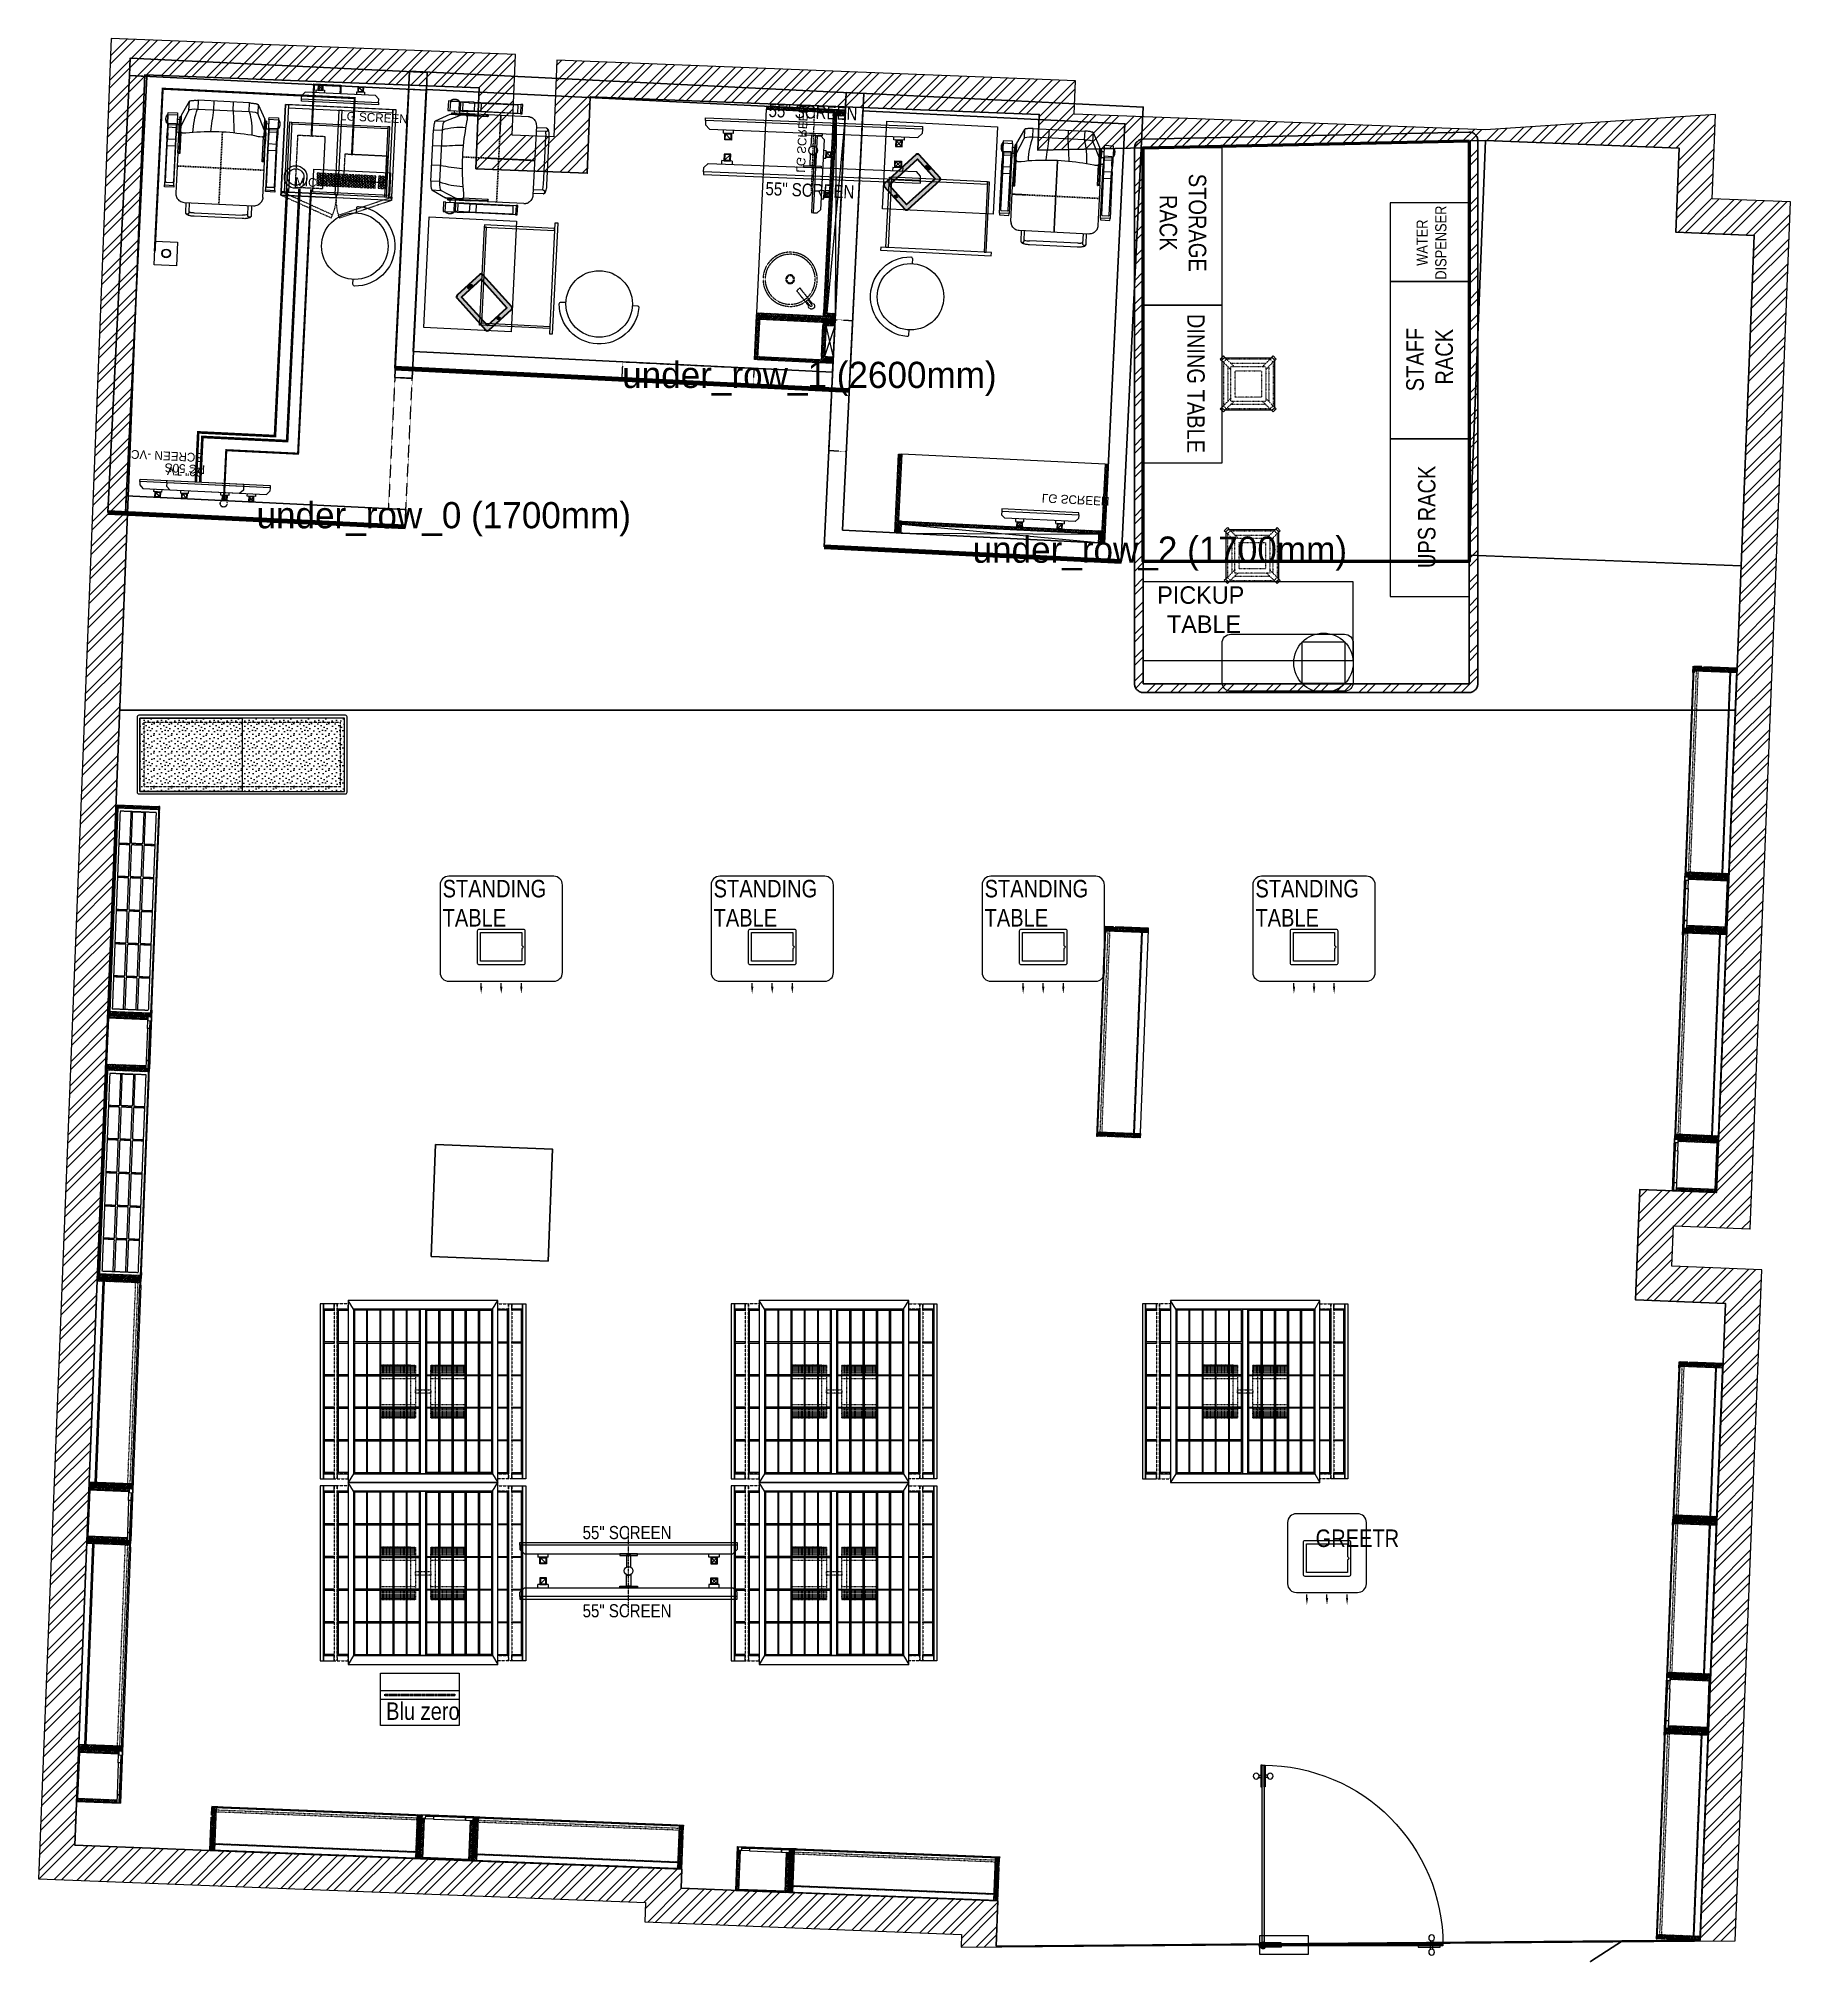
# Model space of a CAD drawing. Header units: millimetres. Extents: x -7692 to 2323, y -5243 to 5750.
import ezdxf

# ---------------------------------------------------------------- set-up
doc = ezdxf.new("R2010")
doc.units = ezdxf.units.MM
for name, pattern in [('a_p6_plan_L18$0$HIDDEN', [0.375, 0.25, -0.125]), ('ACAD_ISO03W100', [30, 12, -18]), ('D10_DASHED', [0.75, 0.5, -0.25]), ('DASHDOT2', [0.5, 0.25, -0.125, 0, -0.125]), ('DASHED', [100, -100]), ('HIDDEN', [9.525, 6.35, -3.175]), ('HIDDEN2', [0.1875, 0.125, -0.0625])]:
    doc.linetypes.add(name, pattern=pattern)
for name, color, linetype in [('DEBUG_BOH_ZONE', 3, 'Continuous'), ('DEBUG_UNDER_ROW_ZONES', 3, 'Continuous'), ('RETAIL_SEPARATOR', 4, 'DASHED'), ('WALLS', 7, 'Continuous'), ('WALLS_3D', 7, 'Continuous')]:
    doc.layers.add(name, color=color, linetype=linetype)
for name, color, linetype, lineweight in [('Floor-Unit', 1, 'Continuous', 9), ('Glass-FrontGlazing', 150, 'Continuous', 20), ('Glazing', 141, 'Continuous', 15), ('I-LK CURTAIN', 5, 'a_p6_plan_L18$0$HIDDEN', 9), ('I-LK DIM', 252, 'Continuous', 5), ('I-LK EQPMT', 3, 'Continuous', 18), ('I-LK FF&E', 1, 'Continuous', 9), ('I-LK FURNITURE', 13, 'Continuous', 9), ('I-LK HATCH', 251, 'Continuous', 5), ('I-LK IT', 3, 'Continuous', 18), ('I-LK PARTITION', 21, 'Continuous', 25), ('I-LK TEXT', 31, 'Continuous', 5), ('LN-ELEVATION-1', 81, 'Continuous', 13), ('LN-ELEVATION-2', 103, 'Continuous', 20), ('LN-ELEVATION-3', 125, 'a_p6_plan_L18$0$HIDDEN', 18), ('LN-ELEVATION-4', 145, 'Continuous', 13), ('LN-ELEVATION-5', 167, 'Continuous', 5), ('LN-HATCH', 251, 'Continuous', 0)]:
    doc.layers.add(name, color=color, linetype=linetype, lineweight=lineweight)
doc.styles.add('LK TXT', font='Arial Narrow.ttf')
pattern_1 = [(45, (0, 0), (-67.3519, 67.3519), []), (45, (44.9, 0), (-67.3519, 67.3519), [])]
pattern_2 = [(45, (4052861.5004, 1708016.356), (-4.4901280605, 4.4901280605), [])]
pattern_3 = [(45, (35858.5, -100655.3575), (-4.4194174, 4.4194174), [])]
pattern_4 = [(45, (4208834.247, 1706614.74), (-4.4901280605, 4.4901280605), [])]
pattern_5 = [(45, (4209134.247, 1706614.74), (-4.4901280605, 4.4901280605), [])]
pattern_6 = [(45, (7858054.0837, 3504049.203), (-4.4901280605, 4.4901280605), [])]

msp = doc.modelspace()

# ---------------------------------------------------------------- texts
at = {"layer": 'DEBUG_UNDER_ROW_ZONES', "char_height": 150, "attachment_point": 1}
for s, insert in [('under_row_1 (2600mm)', (-4356, 3902)), ('under_row_0 (1700mm)', (-6446, 3100)), ('under_row_2 (1700mm)', (-2353, 2903))]:
    msp.add_mtext(s, dxfattribs=dict(at, insert=insert))

# ---------------------------------------------------------------- blocks, each defined once
blk = doc.blocks.new('clinic screen')
at = {"layer": 'I-LK EQPMT', "ltscale": 12}
for p, q in [((-220, -19), (-201, 0)), ((201, 0), (-201, 0)), ((-139, 0), (-139, 16)), ((-139, 16), (-92, 16)), ((-92, 16), (-92, 0)), ((92, 16), (92, 0)), ((92, 16), (139, 16)), ((139, 0), (139, 16)), ((220, -19), (201, 0)), ((-220, -39), (-220, -19)), ((220, -39), (220, -19))]:
    blk.add_line(p, q, dxfattribs=at)
at = {"layer": 'I-LK EQPMT'}
for p, q in [((-103, 43), (-127, 19)), ((-127, 43), (-103, 19)), ((103, 43), (127, 19))]:
    blk.add_line(p, q, dxfattribs=at)
for points in [[(-130, 16), (-100, 16), (-100, 46), (-130, 46)], [(-127, 19), (-103, 19), (-103, 43), (-127, 43)], [(130, 16), (100, 16), (100, 46), (130, 46)], [(127, 19), (103, 19), (103, 43), (127, 43)]]:
    blk.add_lwpolyline(points, close=True, dxfattribs=at)
at = {"layer": 'I-LK EQPMT', "ltscale": 12}
blk.add_lwpolyline([(-220, -52), (-220, -39), (220, -39), (220, -52)], close=True, dxfattribs=at)
at = {"layer": 'I-LK EQPMT', "ltscale": 12, "insert": (5, -100), "char_height": 50, "attachment_point": 1}
blk.add_mtext_dynamic_manual_height_columns('LG SCREEN', width=466.48, gutter_width=12.5, heights=[0], dxfattribs=at)
blk = doc.blocks.new('a$c18799085')
at = {"layer": 'I-LK EQPMT', "ltscale": 12}
for p, q in [((81, 110), (81, 125)), ((81, 125), (128, 125)), ((128, 125), (128, 110)), ((617, 125), (617, 110)), ((617, 125), (664, 125)), ((664, 110), (664, 125)), ((0, 90), (19, 110)), ((0, 71), (0, 90)), ((726, 110), (19, 110)), ((745, 90), (726, 110)), ((745, 71), (745, 90))]:
    blk.add_line(p, q, dxfattribs=at)
at = {"layer": 'I-LK EQPMT'}
for p, q in [((117, 153), (93, 128)), ((93, 153), (117, 128)), ((628, 153), (652, 128))]:
    blk.add_line(p, q, dxfattribs=at)
for points in [[(90, 125), (120, 125), (120, 156), (90, 156)], [(93, 128), (117, 128), (117, 153), (93, 153)], [(655, 125), (625, 125), (625, 156), (655, 156)], [(652, 128), (628, 128), (628, 153), (652, 153)]]:
    blk.add_lwpolyline(points, close=True, dxfattribs=at)
at = {"layer": 'I-LK EQPMT', "ltscale": 12}
blk.add_lwpolyline([(0, 58), (0, 71), (745, 71), (745, 58)], close=True, dxfattribs=at)
at = {"layer": 'I-LK TEXT', "color": 0, "ltscale": 2, "insert": (391, 26), "char_height": 50, "attachment_point": 1}
blk.add_mtext_dynamic_manual_height_columns('32" TV SCREEN -VC', width=466.48, gutter_width=12.5, heights=[0], dxfattribs=at)
blk = doc.blocks.new('clinic pc50s')
at = {"layer": 'I-LK EQPMT', "ltscale": 12}
for p, q in [((8, 107), (27, 126)), ((429, 126), (27, 126)), ((90, 126), (90, 142)), ((90, 142), (136, 142)), ((136, 142), (136, 126)), ((320, 142), (320, 126)), ((320, 142), (367, 142)), ((367, 126), (367, 142)), ((448, 107), (429, 126)), ((8, 87), (8, 107)), ((448, 87), (448, 107))]:
    blk.add_line(p, q, dxfattribs=at)
at = {"layer": 'I-LK EQPMT'}
for p, q in [((125, 169), (101, 145)), ((101, 169), (125, 145)), ((331, 169), (355, 145))]:
    blk.add_line(p, q, dxfattribs=at)
for points in [[(98, 142), (128, 142), (128, 172), (98, 172)], [(101, 145), (125, 145), (125, 169), (101, 169)], [(358, 142), (328, 142), (328, 172), (358, 172)], [(355, 145), (331, 145), (331, 169), (355, 169)]]:
    blk.add_lwpolyline(points, close=True, dxfattribs=at)
at = {"layer": 'I-LK EQPMT', "ltscale": 12}
blk.add_lwpolyline([(8, 74), (8, 87), (448, 87), (448, 74)], close=True, dxfattribs=at)
at = {"layer": 'I-LK EQPMT', "ltscale": 12, "insert": (233, 26), "char_height": 50, "attachment_point": 1}
blk.add_mtext_dynamic_manual_height_columns('PC 50S', width=466.48, gutter_width=12.5, heights=[0], dxfattribs=at)
blk = doc.blocks.new('*u12')
at = {"layer": 'I-LK EQPMT', "ltscale": 12}
blk.add_lwpolyline([(6, 5), (-6, 5), (-6, -5), (6, -5)], close=True, dxfattribs=at)
blk = doc.blocks.new('*u13')
at = {"color": 0, "linetype": 'ByBlock', "lineweight": -2, "transparency": 16777216}
for p in [(0, 0), (18, 0), (36, 0), (54, 0), (72, 0), (90, 0), (108, 0), (126, 0), (144, 0), (162, 0), (180, 0), (198, 0), (216, 0), (233, 0), (251, 0), (269, 0), (287, 0), (305, 0), (323, 0), (0, -15), (0, -29), (0, -44), (0, -59), (18, -15), (18, -29), (18, -44), (18, -59), (36, -15), (36, -29), (36, -44), (36, -59), (54, -15), (54, -29), (54, -44), (54, -59), (72, -15), (72, -29), (72, -44), (72, -59), (90, -15), (90, -29), (90, -44), (90, -59), (108, -15), (108, -29), (108, -44), (108, -59), (126, -15), (126, -29), (126, -44), (126, -59), (144, -15), (144, -29), (144, -44), (144, -59), (162, -15), (162, -29), (162, -44), (162, -59), (180, -15), (180, -29), (180, -44), (180, -59), (198, -15), (198, -29), (198, -44), (198, -59), (216, -15), (216, -29), (216, -44), (216, -59), (233, -15), (233, -29), (233, -44), (233, -59), (251, -15), (251, -29), (251, -44), (251, -59), (269, -15), (269, -29), (269, -44), (269, -59), (287, -15), (287, -29), (287, -44), (287, -59), (305, -15), (305, -29), (305, -44), (305, -59), (323, -15), (323, -29), (323, -44), (323, -59)]:
    blk.add_blockref('*U12', p, dxfattribs=at)
blk = doc.blocks.new('*u10')
at = {"layer": 'I-LK EQPMT', "ltscale": 12}
blk.add_lwpolyline([(6, 5), (-6, 5), (-6, -5), (6, -5)], close=True, dxfattribs=at)
blk = doc.blocks.new('*u11')
at = {"color": 0, "linetype": 'ByBlock', "lineweight": -2, "transparency": 16777216}
for p in [(0, 0), (18, 0), (36, 0), (0, -15), (0, -29), (0, -44), (0, -59), (18, -15), (18, -29), (18, -44), (18, -59), (36, -15), (36, -29), (36, -44), (36, -59)]:
    blk.add_blockref('*U10', p, dxfattribs=at)
blk = doc.blocks.new('it keyboard')
at = {"ltscale": 12}
blk.add_lwpolyline([(8, 0), (8, 129), (448, 129), (448, 0)], close=True, dxfattribs=at)
for name, p in [('*U13', (35, 102)), ('*U11', (387, 102))]:
    blk.add_blockref(name, p)
blk = doc.blocks.new('it mic')
at = {"layer": 'I-LK EQPMT', "ltscale": 12}
for radius in [64.5, 47.4]:
    blk.add_circle((235, 65), radius, dxfattribs=at)
at = {"layer": 'I-LK EQPMT', "ltscale": 12, "insert": (233, 64), "char_height": 50, "attachment_point": 1}
blk.add_mtext_dynamic_manual_height_columns('MIC', width=466.48, gutter_width=12.5, heights=[0], dxfattribs=at)
blk = doc.blocks.new('clinic chair')
at = {"layer": 'Defpoints', "linetype": 'HIDDEN'}
for p, q in [((0, 206), (0, -206)), ((-249, 0), (249, 0))]:
    blk.add_line(p, q, dxfattribs=at)
at = {"layer": 'I-LK FURNITURE'}
for points in [[(-197, 373), (-238, 292), (-238, 231, 0.110434), (-238, 230), (-238, 199), (-238, 199)], [(238, 199), (238, 199), (238, 230, 0.107055), (238, 231), (238, 292), (197, 373)], [(236, 193, -0.026868), (242, 193), (242, 193), (242, 194), (242, 194), (242, 194), (242, 195), (242, 195), (242, 195), (242, 195), (242, 196), (242, 196), (242, 196), (242, 196), (242, 197), (241, 197), (241, 198), (241, 198), (241, 199), (241, 199), (241, 199), (240, 199), (240, 200), (240, 200), (240, 200), (240, 200), (240, 200), (239, 201), (239, 201), (239, 201), (239, 201), (238, 201), (238, 202)], [(249, 73, 0.004277), (236, 73), (236, 193)], [(-249, 48, -0.00446), (-236, 48), (-236, 48), (-236, 48), (-238, 49), (-241, 50), (-243, 51), (-244, 52), (-245, 52), (-245, 52), (-245, 53), (-245, 53), (-245, 53), (-244, 53), (-244, 54), (-244, 54), (-244, 54), (-244, 54), (-244, 55), (-244, 55), (-243, 55), (-243, 55), (-243, 55), (-243, 56), (-243, 56), (-243, 56), (-243, 56), (-243, 57), (-243, 57), (-243, 57), (-243, 57), (-243, 58), (-243, 58), (-243, 58), (-243, 59), (-243, 59), (-243, 59)]]:
    blk.add_lwpolyline(points, format="xyb", dxfattribs=at)
for points in [[(-147, 331), (-147, 381), (-152, 381), (-156, 380), (-160, 380), (-164, 380), (-168, 380), (-172, 379), (-176, 379), (-179, 379), (-183, 378), (-185, 377), (-188, 377), (-190, 376), (-193, 376), (-194, 375), (-195, 374), (-196, 373), (-197, 373), (-197, 322)], [(-147, 381), (147, 381)], [(147, 331), (-147, 331)], [(-55, 331), (-55, 381)], [(55, 331), (55, 381)], [(197, 322), (197, 373), (196, 373), (196, 374), (194, 375), (193, 376), (191, 376), (188, 377), (186, 377), (183, 378), (179, 379), (176, 379), (172, 379), (168, 380), (164, 380), (160, 380), (156, 380), (152, 381), (147, 381), (147, 331)], [(-316, 291), (-318, 291), (-319, 290), (-319, 290), (-319, 289), (-320, 289), (-320, 288), (-320, 288), (-321, 287), (-321, 286), (-321, 286), (-322, 285), (-322, 285), (-322, 284), (-322, 284), (-323, 283), (-323, 283), (-323, 282), (-323, 282), (-323, 281), (-324, 280), (-324, 280), (-324, 279), (-324, 278), (-325, 278), (-325, 277), (-325, 277), (-325, 276), (-325, 275), (-325, 275), (-326, 274), (-326, 274), (-326, 272), (-326, 270), (-326, 270), (-326, 269), (-326, 269), (-326, 268), (-326, 268), (-326, 267), (-326, 267), (-326, 266), (-326, 266), (-326, 265), (-326, 265), (-326, 264), (-326, 264), (-326, 263), (-326, 262), (-326, 262), (-326, 261), (-326, 261), (-326, 259), (-326, 259), (-326, 258), (-326, 258), (-326, 257), (-325, 257), (-325, 256), (-325, 256), (-325, 255), (-325, 254), (-325, 254), (-325, 253), (-324, 253), (-324, 252), (-324, 251), (-324, 251), (-323, 250), (-323, 250), (-323, 249), (-323, 249), (-323, 248), (-322, 248), (-322, 247), (-322, 246), (-322, 246), (-321, 245), (-321, 245), (-321, 244), (-320, 244), (-320, 243), (-320, 243), (-319, 242), (-319, 242), (-319, 241), (-318, 241), (-316, 241)], [(-318, 241), (-318, 291)], [(-262, 290), (-262, 303), (-316, 303), (-316, 290), (-262, 290), (-262, 187)], [(-316, 290), (-316, 187)], [(-267, 187), (-267, 242), (-311, 242), (-311, 187)], [(-267, 234), (-311, 234)], [(-248, 266), (-250, 267), (-262, 267)], [(-262, 235), (-250, 235), (-248, 236)], [(-250, 235), (-250, 267)], [(-238, 277), (-242, 277), (-242, 283), (-242, 283), (-243, 283), (-243, 283), (-243, 283), (-243, 283), (-243, 283), (-244, 283), (-244, 283), (-244, 283), (-244, 283), (-244, 283), (-245, 282), (-245, 282), (-245, 282), (-245, 282), (-246, 282), (-246, 282), (-246, 282), (-246, 282), (-246, 282), (-246, 281), (-247, 281), (-247, 281), (-247, 281), (-247, 281), (-247, 281), (-247, 281), (-247, 280), (-247, 280), (-248, 280), (-248, 280), (-248, 280), (-248, 279), (-248, 279), (-248, 279), (-248, 278), (-248, 278), (-248, 278), (-248, 278), (-248, 278), (-248, 277), (-248, 277), (-248, 277), (-248, 277), (-248, 277)], [(-243, 258), (-243, 277), (-248, 277), (-248, 258)], [(-248, 215), (-248, 210), (-243, 210), (-243, 215), (-248, 215), (-248, 236)], [(-238, 283), (-242, 283)], [(-243, 249), (-242, 249), (-242, 250), (-242, 250), (-242, 250), (-242, 277), (-242, 277), (-242, 277), (-242, 277), (-242, 277), (-242, 277), (-242, 277), (-242, 277), (-242, 277), (-242, 277), (-242, 277), (-243, 277), (-243, 277), (-243, 277)], [(-242, 250), (-241, 250), (-239, 250), (-238, 250)], [(-238, 202), (-238, 202), (-238, 201), (-239, 201), (-239, 201), (-239, 201), (-239, 201), (-239, 201), (-239, 200), (-240, 200), (-240, 200), (-240, 200), (-240, 200), (-240, 199), (-240, 199), (-241, 199), (-241, 199), (-241, 198), (-241, 198), (-241, 198), (-241, 197), (-242, 197), (-242, 197), (-242, 197), (-242, 196), (-242, 196), (-242, 196), (-242, 196), (-242, 195), (-242, 195), (-242, 195), (-242, 195), (-242, 194), (-242, 194), (-242, 194), (-243, 193), (-243, 232), (-242, 236), (-241, 240), (-240, 244), (-238, 246)], [(-243, 236), (-243, 215)], [(-243, 223), (-242, 223), (-242, 223), (-242, 223), (-242, 223), (-242, 223), (-242, 224)], [(-238, 231), (-197, 322)], [(-238, 230), (-238, 230), (-238, 291), (-238, 291), (-238, 291), (-238, 291), (-238, 291), (-238, 291), (-238, 292), (-238, 292), (-238, 292)], [(197, 321), (197, 322), (197, 322)], [(197, 322), (238, 231)], [(238, 246), (239, 245), (240, 242), (241, 239), (242, 236), (242, 232), (242, 193), (242, 84), (242, 82), (241, 80), (240, 77), (238, 75), (236, 73), (236, 73), (236, 73), (238, 74), (241, 75), (243, 76), (244, 77), (245, 77), (245, 77), (245, 78), (245, 78), (245, 78), (244, 78), (244, 79), (244, 79), (244, 79), (244, 79), (244, 80), (244, 80), (243, 80), (243, 80), (243, 80), (243, 81), (243, 81), (243, 81), (243, 81), (243, 82), (243, 82), (243, 82), (243, 82), (243, 83), (243, 83), (243, 83), (243, 84), (242, 84), (242, 84)], [(238, 230), (238, 230), (238, 291), (238, 291), (238, 291), (238, 291), (238, 291), (238, 291), (238, 292), (238, 292), (238, 292)], [(248, 277), (248, 277), (248, 277), (248, 278), (248, 278), (248, 278), (248, 278), (248, 279), (248, 279), (248, 279), (248, 279), (248, 280), (248, 280), (248, 280), (247, 280), (247, 280), (247, 281), (247, 281), (247, 281), (247, 281), (247, 281), (247, 281), (246, 282), (246, 282), (246, 282), (246, 282), (245, 282), (245, 282), (245, 282), (245, 282), (244, 283), (244, 283), (244, 283), (244, 283), (244, 283), (244, 283), (243, 283), (243, 283), (243, 283), (243, 283), (243, 283), (242, 283), (242, 283), (242, 277), (238, 277)], [(242, 283), (238, 283)], [(238, 250), (239, 250), (242, 250)], [(242, 258), (242, 277), (248, 277), (248, 258)], [(242, 249), (242, 249), (242, 250), (242, 250), (242, 250), (242, 250), (242, 250), (242, 277), (242, 277), (242, 277), (242, 277), (242, 277), (242, 277), (242, 277), (242, 277), (242, 277), (242, 277), (242, 277), (242, 277), (242, 277), (242, 277)], [(242, 214), (242, 210), (248, 210), (248, 214), (242, 214), (242, 236)], [(242, 224), (242, 223), (242, 223), (242, 223), (242, 223)], [(262, 267), (249, 267), (248, 266)], [(248, 236), (249, 235), (262, 235)], [(248, 214), (248, 236)], [(249, 267), (249, 235)], [(316, 290), (316, 303), (262, 303), (262, 290), (316, 290), (316, 187)], [(262, 290), (262, 187)], [(311, 187), (311, 242), (266, 242), (266, 187)], [(311, 234), (266, 234)], [(311, 220), (266, 220)], [(316, 241), (318, 241), (319, 241), (319, 242), (320, 243), (320, 243), (321, 244), (321, 245), (321, 245), (321, 246), (322, 246), (322, 247), (322, 247), (322, 247), (322, 248), (323, 248), (323, 249), (323, 249), (323, 250), (323, 250), (324, 251), (324, 252), (324, 252), (324, 253), (325, 254), (325, 255), (325, 255), (325, 256), (325, 257), (325, 257), (326, 258), (326, 258), (326, 259), (326, 259), (326, 260), (326, 261), (326, 262), (326, 262), (326, 263), (326, 264), (326, 264), (326, 265), (326, 265), (326, 266), (326, 266), (326, 267), (326, 267), (326, 268), (326, 268), (326, 269), (326, 270), (326, 270), (326, 271), (326, 272), (326, 273), (326, 273), (326, 274), (325, 275), (325, 275), (325, 276), (325, 277), (325, 277), (325, 278), (325, 278), (324, 279), (324, 280), (324, 280), (324, 281), (323, 282), (323, 282), (323, 283), (323, 283), (322, 284), (322, 285), (322, 286), (321, 286), (321, 287), (321, 287), (321, 287), (320, 288), (320, 289), (320, 289), (319, 290), (319, 290), (319, 290), (318, 291), (316, 291)], [(318, 291), (318, 241)], [(-316, 155), (-316, 187), (-311, 187), (-311, 155)], [(-316, -112), (-316, 155), (-311, 155), (-311, -92), (-311, -92), (-311, -92), (-311, -92), (-311, -92), (-311, -93), (-311, -93), (-311, -93), (-311, -93), (-311, -94), (-311, -94), (-311, -94), (-311, -94), (-311, -94), (-311, -95), (-310, -95), (-310, -95), (-310, -95), (-310, -95), (-310, -95), (-310, -96), (-310, -96), (-309, -96), (-309, -96), (-309, -96), (-309, -96), (-308, -96), (-308, -97), (-308, -97), (-308, -97), (-308, -97), (-307, -97), (-307, -97), (-307, -97), (-307, -97), (-307, -97), (-306, -97), (-271, -97), (-271, -97), (-271, -97), (-271, -97), (-271, -97), (-270, -97), (-270, -97), (-270, -97), (-270, -97), (-270, -96), (-270, -96), (-269, -96), (-269, -96), (-269, -96), (-269, -96), (-269, -96), (-268, -96), (-268, -96), (-268, -95), (-268, -95), (-268, -95), (-268, -95), (-268, -95), (-267, -95), (-267, -95), (-267, -94), (-267, -94), (-267, -94), (-267, -94), (-267, -93), (-267, -93), (-267, -93), (-267, -93), (-267, -93), (-267, -92), (-267, -92), (-267, -92), (-267, -92), (-267, 155), (-262, 155), (-262, -112)], [(-267, 220), (-311, 220)], [(-267, 153), (-311, 153)], [(-267, 115), (-311, 115)], [(-267, 155), (-267, 187), (-262, 187), (-262, 155)], [(-248, 210), (-248, 149)], [(-248, 51), (-248, 53), (-248, 149), (-243, 149), (-243, 61)], [(-243, 210), (-243, 149)], [(-236, 193), (-237, 193), (-237, 193), (-238, 193), (-239, 193), (-239, 193), (-240, 193), (-240, 193), (-241, 193), (-242, 193), (-243, 193), (-243, 59), (-242, 57), (-241, 55), (-240, 52), (-238, 50), (-236, 48), (-236, 193)], [(-238, 199), (-238, 199), (-238, 199), (-238, 199), (-238, 198), (-238, 198), (-238, 198), (-238, 197), (-238, 197), (-238, 197), (-238, 197), (-237, 196), (-237, 196), (-237, 196), (-237, 196), (-237, 195), (-237, 195), (-237, 195), (-237, 195), (-236, 194), (-236, 194), (-236, 194), (-236, 193), (-236, 193), (-235, 193), (-235, 193), (-235, 192), (-235, 192), (-235, 192), (-235, 192), (-234, 192), (-234, 191), (-233, 191), (-233, 191), (-233, 191), (-233, 191), (-232, 190), (-232, 190), (-232, 190), (-232, 190), (-231, 190), (-231, 190), (-231, 190), (-230, 190), (-230, 190), (-230, 190), (-230, 190), (-229, 189), (-229, 189), (-229, 189), (-228, 189), (-228, 189), (-228, 189), (-215, 189)], [(-215, 189), (-208, 190), (-187, 193), (-167, 196), (-146, 198), (-125, 200), (-104, 202), (-83, 203), (-62, 204), (-42, 205), (-21, 206), (0, 206), (21, 206), (42, 205), (63, 204), (84, 203), (105, 202), (126, 200), (146, 198), (167, 196), (188, 193), (209, 190), (215, 189)], [(215, 189), (228, 189), (228, 189), (229, 189), (229, 189), (229, 189), (229, 189), (230, 190), (230, 190), (231, 190), (231, 190), (231, 190), (231, 190), (232, 190), (232, 190), (232, 190), (232, 190), (232, 190), (233, 191), (233, 191), (233, 191), (233, 191), (234, 191), (234, 192), (235, 192), (235, 192), (235, 192), (235, 192), (235, 193), (236, 193), (236, 193), (236, 193), (236, 194), (237, 194), (237, 194), (237, 195), (237, 195), (237, 195), (237, 195), (237, 196), (237, 196), (237, 196), (238, 196), (238, 197), (238, 197), (238, 197), (238, 198), (238, 198), (238, 198), (238, 199), (238, 199), (238, 199), (238, 199), (238, 199)], [(242, 149), (242, 210)], [(248, 76), (248, 149), (242, 149), (242, 84)], [(248, 149), (248, 210)], [(262, 194), (248, 194)], [(262, 155), (262, 187), (266, 187), (266, 155)], [(316, 155), (316, -112), (262, -112), (262, -122), (316, -122), (316, -112)], [(262, -112), (262, 155), (266, 155), (266, -92), (266, -92), (266, -92), (266, -92), (267, -92), (267, -92), (267, -93), (267, -93), (267, -93), (267, -93), (267, -93), (267, -94), (267, -94), (267, -94), (267, -94), (267, -94), (267, -94), (267, -94), (268, -95), (268, -95), (268, -95), (268, -95), (268, -95), (268, -95), (268, -95), (269, -96), (269, -96), (269, -96), (269, -96), (269, -96), (270, -96), (270, -96), (270, -96), (270, -97), (271, -97), (271, -97), (271, -97), (271, -97), (271, -97), (306, -97), (307, -97), (307, -97), (307, -97), (307, -97), (307, -97), (308, -97), (308, -96), (308, -96), (308, -96), (308, -96), (309, -96), (309, -96), (309, -96), (309, -96), (309, -96), (309, -96), (310, -95), (310, -95), (310, -95), (310, -95), (310, -95), (310, -95), (311, -94), (311, -94), (311, -94), (311, -94), (311, -94), (311, -94), (311, -93), (311, -93), (311, -93), (311, -93), (311, -93), (311, -92), (311, -92), (311, -92), (311, -92), (311, -92), (311, -92), (311, 155)], [(311, 153), (266, 153)], [(311, 115), (266, 115)], [(-249, -156), (-249, 48), (-249, 48), (-249, 49), (-249, 49), (-249, 49), (-249, 49), (-249, 49), (-249, 50), (-249, 50), (-249, 50), (-249, 50), (-249, 50), (-248, 51), (-248, 51), (-248, 51), (-248, 51), (-248, 52), (-248, 52), (-248, 52), (-248, 52), (-248, 52), (-247, 52), (-247, 53), (-247, 53), (-247, 53), (-247, 53), (-247, 53), (-246, 53), (-245, 52)], [(-248, 53), (-247, 53)], [(-247, 53), (-246, 53), (-246, 54), (-245, 54), (-245, 54), (-245, 55), (-245, 55), (-245, 55), (-244, 55), (-244, 56), (-244, 56), (-244, 56), (-244, 56), (-244, 57), (-244, 57), (-243, 57), (-243, 57), (-243, 57), (-243, 58), (-243, 58), (-243, 59), (-243, 59), (-243, 59), (-243, 59), (-243, 60), (-243, 60), (-243, 60), (-243, 61), (-243, 61), (-243, 61)], [(247, 78), (246, 78), (245, 77)], [(248, 76), (249, 75), (249, 75), (249, 75), (249, 75), (249, 74), (249, 74), (249, 74), (249, 73), (249, 73), (249, -156)], [(-249, -156), (-249, -156), (-249, -157), (-249, -157), (-249, -158), (-249, -158), (-249, -159), (-249, -160), (-249, -161), (-249, -162), (-249, -162), (-249, -163), (-248, -164), (-248, -164), (-248, -165), (-248, -166), (-248, -166), (-248, -167), (-248, -167), (-247, -168), (-247, -169), (-247, -170), (-247, -170), (-246, -171), (-246, -172), (-246, -173), (-246, -173), (-246, -174), (-246, -174), (-245, -175), (-245, -176), (-244, -176), (-244, -178), (-243, -179), (-243, -180), (-242, -181), (-242, -181), (-242, -182), (-241, -183), (-241, -183)], [(-199, -206), (-199, -206), (-206, -205), (-212, -204), (-218, -202), (-224, -199), (-229, -196), (-233, -192), (-237, -188), (-241, -183), (-241, -183), (-241, -183)], [(199, -206), (-199, -206)], [(-187, -206), (-187, -263), (-187, -265), (-187, -266), (-186, -268), (-185, -270), (-184, -271), (-183, -273), (-182, -274), (-180, -275), (-178, -276), (-175, -277), (-172, -278), (-169, -279), (-166, -280), (-163, -280), (-159, -281), (-156, -281), (-152, -282), (-149, -282), (-145, -282), (-141, -282), (-137, -282), (137, -282), (139, -282), (143, -282), (147, -282), (151, -282), (154, -282), (158, -281), (161, -281), (164, -280), (167, -279), (170, -279), (173, -278), (176, -277), (179, -276), (181, -274), (182, -273), (184, -272), (185, -270), (186, -269), (187, -267), (187, -265), (187, -263), (187, -263), (187, -206)], [(-177, -272), (-177, -272), (-177, -272), (-176, -272), (-176, -272), (-176, -272), (-176, -272), (-175, -272), (-175, -272), (-175, -272), (-174, -272), (-174, -272), (-174, -272), (-174, -272), (-173, -272), (-173, -271), (-172, -271), (-172, -271), (-172, -271), (-171, -270), (-171, -270), (-171, -270), (-171, -270), (-170, -270), (-170, -269), (-170, -269), (-170, -269), (-169, -268), (-169, -268), (-169, -268), (-169, -268), (-169, -268), (-169, -267), (-168, -267), (-168, -267), (-168, -266), (-168, -266), (-168, -266), (-168, -266), (-168, -265), (-168, -265), (-168, -265), (-168, -265), (-168, -264), (-168, -264), (-168, -264), (-168, -264), (-168, -263), (-168, -263), (-168, -206)], [(177, -272), (177, -272), (177, -272), (176, -272), (176, -272), (176, -272), (176, -272), (175, -272), (175, -272), (175, -272), (174, -272), (174, -272), (174, -272), (174, -272), (173, -272), (173, -271), (173, -271), (173, -271), (172, -271), (172, -271), (172, -271), (172, -271), (171, -270), (171, -270), (171, -270), (171, -270), (171, -270), (170, -270), (170, -269), (170, -269), (170, -269), (169, -268), (169, -268), (169, -268), (169, -268), (169, -268), (169, -267), (168, -267), (168, -267), (168, -266), (168, -266), (168, -266), (168, -266), (168, -266), (168, -265), (168, -265), (168, -265), (168, -264), (168, -264), (168, -264), (168, -264), (168, -263), (168, -263), (168, -206)], [(249, -156), (249, -156), (249, -157), (249, -157), (249, -158), (249, -158), (249, -159), (249, -160), (249, -161), (249, -161), (249, -162), (249, -162), (249, -163), (248, -164), (248, -164), (248, -165), (248, -165), (248, -166), (248, -166), (248, -167), (248, -167), (247, -168), (247, -169), (247, -170), (247, -170), (246, -171), (246, -172), (246, -173), (246, -173), (246, -174), (246, -174), (245, -175), (245, -175), (245, -176), (244, -176), (244, -177), (244, -178), (244, -178), (243, -179), (243, -180), (242, -181), (242, -182), (241, -183), (241, -183), (237, -188), (233, -192), (229, -196), (224, -199), (218, -202), (212, -204), (206, -205), (199, -206), (199, -206)], [(-187, -263), (-187, -263), (-187, -264), (-187, -264), (-187, -264), (-187, -265), (-187, -265), (-187, -265), (-187, -265), (-187, -266), (-187, -266), (-187, -266), (-187, -266), (-187, -267), (-187, -267), (-186, -267), (-186, -268), (-186, -268), (-186, -268), (-186, -268), (-186, -268), (-185, -269), (-185, -269), (-185, -269), (-185, -270), (-184, -270), (-184, -270), (-184, -270), (-184, -270), (-183, -271), (-183, -271), (-183, -271), (-182, -271), (-182, -272), (-181, -272), (-181, -272), (-181, -272), (-181, -272), (-180, -272), (-180, -272), (-180, -272), (-179, -272), (-179, -272), (-179, -272), (-179, -272), (-178, -272), (-178, -272), (-177, -272)], [(168, -259), (167, -259), (165, -259), (164, -260), (162, -260), (159, -261), (157, -261), (154, -262), (151, -262), (148, -262), (145, -262), (141, -262), (138, -262), (137, -262), (-137, -262)], [(177, -272), (178, -272), (178, -272), (179, -272), (179, -272), (179, -272), (179, -272), (180, -272), (180, -272), (180, -272), (181, -272), (181, -272), (181, -272), (181, -272), (182, -272), (182, -271), (183, -271), (183, -271), (183, -271), (183, -271), (183, -271), (184, -270), (184, -270), (184, -270), (184, -270), (185, -270), (185, -269), (185, -269), (185, -269), (185, -269), (186, -268), (186, -268), (186, -268), (186, -268), (186, -267), (187, -267), (187, -267), (187, -266), (187, -266), (187, -266), (187, -265), (187, -265), (187, -265), (187, -265), (187, -264), (187, -264), (187, -264), (187, -263), (187, -263), (187, -263)]]:
    blk.add_lwpolyline(points, dxfattribs=at)
for points in [[(-248, 236), (-243, 236), (-243, 258), (-248, 258)], [(248, 258), (242, 258), (242, 236), (248, 236)], [(316, 187), (311, 187), (311, 155), (316, 155)], [(-262, -112), (-316, -112), (-316, -122), (-262, -122)]]:
    blk.add_lwpolyline(points, close=True, dxfattribs=at)
for centre, radius, start, end in [((247, 204), 415, 162.0923, 181.0762), ((4675, -167), 4756, 173.9822, 175.5169), ((-4675, -167), 4756, 4.4831, 6.0178), ((-247, 204), 415, 358.9238, 17.9077), ((-140, -164), 98.4, 253.9957, 271.677)]:
    blk.add_arc(centre, radius, start, end, dxfattribs=at)
for points in [[(-147, 331), (-173, 331), (-195, 327), (-197, 322)], [(197, 322), (195, 327), (173, 331), (147, 331)]]:
    blk.add_open_spline(points, degree=3, dxfattribs=at)
blk = doc.blocks.new('clinic chair trial set')
at = {"layer": 'I-LK FURNITURE'}
blk.add_lwpolyline([(500, 633), (500, 0), (0, 0), (0, 633)], close=True, dxfattribs=at)
at = {"layer": 'I-LK FURNITURE', "color": 146, "lineweight": 0, "true_color": 0x105689, "transparency": 33554536}
for points in [[(98, 603), (98, 591), (500, 591), (500, 603)], [(98, 591), (98, 42), (110, 42), (110, 591)], [(98, 30), (98, 42), (500, 42), (500, 30)]]:
    blk.add_lwpolyline(points, close=True, dxfattribs=at)
at = {"layer": 'I-LK FURNITURE', "color": 146, "true_color": 0x105689}
blk.add_lwpolyline([(500, 633), (500, 0), (518, 0), (518, 633)], close=True, dxfattribs=at)
at = {"layer": 'LN-ELEVATION-2'}
for points in [[(0, 633), (0, 615), (498, 615), (498, 633)], [(0, 18), (0, 615), (18, 615), (18, 18)], [(500, 318), (500, 633), (518, 633), (518, 318)], [(18, 308), (18, 326), (500, 326), (500, 308)], [(518, 0), (518, 315), (500, 315), (500, 0)], [(0, 0), (0, 18), (498, 18), (498, 0)]]:
    blk.add_lwpolyline(points, close=True, dxfattribs=at)
at = {"layer": 'LN-ELEVATION-3', "color": 20, "linetype": 'ACAD_ISO03W100', "ltscale": 0.05, "true_color": 0xff2424}
for points in [[(617, 333), (501, 626), (518, 633), (634, 340)], [(617, 300), (501, 7), (518, 0), (634, 293)]]:
    blk.add_lwpolyline(points, close=True, dxfattribs=at)
for centre, radius, start, end in [((516, 654), 336, 270.293, 287.4598), ((518, 0), 315, 71.6738, 90)]:
    blk.add_arc(centre, radius, start, end, dxfattribs=at)
at = {"layer": 'LN-ELEVATION-4', "color": 20, "linetype": 'ACAD_ISO03W100', "ltscale": 0.001, "true_color": 0xff2424}
for points in [[(171, 398), (471, 398), (471, 553), (171, 553)], [(265, 278), (265, 38), (420, 38), (420, 278)]]:
    blk.add_lwpolyline(points, close=True, dxfattribs=at)
at = {"layer": 'I-LK PARTITION', "rotation": 90.00000000000006}
blk.add_blockref('CLINIC CHAIR', (381, 985), dxfattribs=at)
blk = doc.blocks.new('doctors stool')
at = {"ltscale": 100}
blk.add_lwpolyline([(228, 38), (228, 9, -0.426474), (218, 0, -0.959166), (218, 456, -0.426474), (228, 446), (228, 418)], format="xyb", dxfattribs=at)
blk.add_circle((228, 228), 190, dxfattribs=at)
blk = doc.blocks.new('a$c4fdbbfdd')
at = {"color": 13, "linetype": 'ACAD_ISO03W100', "ltscale": 0.01, "true_color": 0xff4747}
for points, const_width in [([(2107, 407), (2434, 407), (2434, 1506), (1504, 1506)], 12), ([(1901, 768), (482, 768), (482, 1207), (198, 1207)], 15), ([(1901, 697), (457, 697), (457, 1182), (198, 1182)], 15), ([(2201, 643), (2500, 643), (2500, 490), (2454, 490)], 12)]:
    blk.add_lwpolyline(points, dxfattribs=dict(at, const_width=const_width))
blk.add_lwpolyline([(1901, 631, 12, 12, 0), (388, 631, 12, 12, 0), (388, 1042, 12, 12, 0), (100, 1042, 0, 0, 0)], format="xyseb", dxfattribs=at)
blk.add_circle((83, 1042), 20, dxfattribs=at)
at = {"layer": 'I-LK EQPMT'}
blk.add_lwpolyline([(1426, 1506), (1562, 1506), (1562, 1378), (1426, 1378)], close=True, dxfattribs=at)
for radius in [24.9, 22]:
    blk.add_circle((1495, 1440), radius, dxfattribs=at)
at = {"layer": 'I-LK FF&E', "xscale": -1}
blk.add_blockref('CLINIC CHAIR TRIAL SET', (2378, 168), dxfattribs=at)
at = {"layer": 'I-LK FF&E', "rotation": 90}
blk.add_blockref('DOCTORS STOOL', (1817, 137), dxfattribs=at)
at = {"layer": 'I-LK IT'}
for name, p, rotation in [('A$C18799085', (256, 781), 90), ('CLINIC PC50S', (272, 925), 90), ('IT MIC', (1902, 957), 270), ('CLINIC SCREEN', (2454, 490), 270), ('IT KEYBOARD', (1888, 629), 270)]:
    blk.add_blockref(name, p, dxfattribs=dict(at, rotation=rotation))
blk = doc.blocks.new('roc_clinic')
at = {"layer": 'I-LK CURTAIN', "ltscale": 5}
blk.add_lwpolyline([(100, 0), (850, 0), (850, 100), (100, 100)], close=True, dxfattribs=at)
at = {"layer": 'I-LK PARTITION'}
for points in [[(2500, 1600), (0, 1600), (0, 1700), (2500, 1700)], [(2500, 0), (2500, 1700), (2600, 1700), (2600, 0)], [(0, 1600), (100, 1600), (100, 0), (0, 0)], [(850, 100), (2500, 100), (2500, 0), (850, 0)]]:
    blk.add_lwpolyline(points, close=True, dxfattribs=at)
blk.add_blockref('A$C4fdbbfdd', (0, 0))
blk = doc.blocks.new('ROC_CLINIC_1', base_point=(4, 2))
blk.add_blockref('ROC_clinic', (4, 2))
blk = doc.blocks.new('rtf')
at = {"color": 0, "linetype": 'ByBlock', "lineweight": -2}
for p, q in [((16413, -172799), (16452, -172799)), ((16413, -172811), (16413, -172799)), ((16425, -172793), (16535, -172793)), ((16535, -172793), (16535, -172817)), ((16413, -172811), (16452, -172811)), ((16425, -172817), (16535, -172817))]:
    blk.add_line(p, q, dxfattribs=at)
for centre, radius, start, end in [((16413, -172805), 17.5, 21.0506, 340.9422), ((16445, -172805), 9.89, 322.6562, 37.3438)]:
    blk.add_arc(centre, radius, start, end, dxfattribs=at)
blk = doc.blocks.new('clinic sink')
at = {"color": 0, "linetype": 'ByBlock', "lineweight": -2}
for radius in [155, 143, 25, 20]:
    blk.add_circle((11492, -171103), radius, dxfattribs=at)
blk.add_blockref('rtf', (-5117, 1703), dxfattribs=at)
blk = doc.blocks.new('clinic - cabinet sink')
at = {"layer": 'LN-HATCH', "ltscale": 0.5}
h = blk.add_hatch(dxfattribs=at)
h.set_pattern_fill('ANSI31', color=256, scale=2)
h.set_pattern_definition(pattern_2)
h.paths.add_polyline_path([(-563, 157), (565, 157), (565, 175), (-563, 175)])
h.paths.add_polyline_path([(583, 225), (601, 225), (601, -225), (583, -225)])
h.paths.add_polyline_path([(565, 225), (583, 225), (583, 157), (565, 157)])
h.paths.add_polyline_path([(-581, 225), (-599, 225), (-599, -225), (-581, -225)])
h.paths.add_polyline_path([(-581, 225), (-563, 225), (-563, 157), (-581, 157)])
at = {"layer": 'LN-ELEVATION-1', "ltscale": 0.5}
for points in [[(-581, 225), (-599, 225), (-599, -225), (-581, -225)], [(-581, 225), (-563, 225), (-563, 157), (-581, 157)], [(565, 225), (583, 225), (583, 157), (565, 157)], [(583, 225), (601, 225), (601, -225), (583, -225)], [(-563, 157), (565, 157), (565, 175), (-563, 175)]]:
    blk.add_lwpolyline(points, close=True, dxfattribs=at)
at = {"layer": 'LN-ELEVATION-2', "ltscale": 0.5}
blk.add_line((583, -225), (-581, -225), dxfattribs=at)
at = {"layer": 'LN-HATCH', "ltscale": 0.5}
for p, q in [((565, 225), (-563, 175)), ((-563, 225), (565, 175))]:
    blk.add_line(p, q, dxfattribs=at)
at = {"layer": 'LN-ELEVATION-3', "xscale": -1, "rotation": 41.15582741518659}
blk.add_blockref('CLINIC SINK', (-103569, 136347), dxfattribs=at)
blk = doc.blocks.new('clinic trial')
at = {"layer": 'I-LK FURNITURE', "true_color": 0xc7c8ca}
h = blk.add_hatch(color=9, dxfattribs=at)
h.dxf.hatch_style = 1
edge = h.paths.add_edge_path()
edge.add_line((-9, -982), (116, -858))
edge.add_arc((107, -849), 12, 315, 405)
edge.add_line((116, -841), (-58, -667))
edge.add_arc((-67, -675), 12, 45, 135)
edge.add_line((-75, -667), (-199, -791))
edge.add_arc((-191, -800), 12, 135, 225)
edge.add_line((-199, -808), (-26, -982))
edge.add_arc((-17, -973), 12, 225, 315)
h.paths.add_polyline_path([(-17, -955), (89, -849), (-67, -693), (-173, -800)], flags=16)
edge = h.paths.add_edge_path(flags=16)
edge.add_line((-138, -742), (-124, -728))
edge.add_arc((-121, -731), 4, 45, 135, ccw=False)
edge.add_arc((-121, -731), 4, -45, 45, ccw=False)
edge.add_line((-118, -733), (-133, -748))
edge.add_arc((-135, -745), 4, 225, 315, ccw=False)
edge.add_arc((-135, -745), 4, 135, 225, ccw=False)
edge = h.paths.add_edge_path(flags=16)
edge.add_arc((45, -911), 7, 0, 360)
at = {"layer": 'I-LK FURNITURE', "lineweight": 0, "true_color": 0x939598}
h = blk.add_hatch(dxfattribs=at)
h.set_pattern_fill('ANSI31', color=252, scale=10, angle=405)
h.set_pattern_definition([(90, (-3772352.8758, -3684050.3276), (-1.25, 2e-16), [])])
edge = h.paths.add_edge_path()
edge.add_line((-138, -742), (-124, -728))
edge.add_arc((-121, -731), 4, 45, 135, ccw=False)
edge.add_arc((-121, -731), 4, -45, 45, ccw=False)
edge.add_line((-118, -733), (-133, -748))
edge.add_arc((-135, -745), 4, 225, 315, ccw=False)
edge.add_arc((-135, -745), 4, 135, 225, ccw=False)
edge = h.paths.add_edge_path()
edge.add_arc((45, -911), 7, 0, 360)
at = {"layer": 'I-LK FURNITURE'}
blk.add_lwpolyline([(119, -352), (119, -985), (-381, -985), (-381, -352)], close=True, dxfattribs=at)
at = {"layer": 'I-LK FURNITURE', "color": 146, "true_color": 0x105689}
for points in [[(-63, -382), (-63, -394), (339, -394), (339, -382)], [(-63, -394), (-63, -943), (-51, -943), (-51, -394)], [(339, -352), (339, -985), (357, -985), (357, -352)], [(-63, -955), (-63, -943), (339, -943), (339, -955)]]:
    blk.add_lwpolyline(points, close=True, dxfattribs=at)
at = {"layer": 'I-LK FURNITURE', "color": 18, "lineweight": 30, "true_color": 0x000000}
for points in [[(-9, -982), (116, -858, 0.414214), (116, -841), (-58, -667, 0.414214), (-75, -667), (-199, -791, 0.414214), (-199, -808), (-26, -982, 0.414214)], [(-138, -742), (-124, -728, -0.414214), (-118, -728), (-118, -728, -0.414214), (-118, -733), (-133, -748, -0.414214), (-138, -748), (-138, -748, -0.414214)]]:
    blk.add_lwpolyline(points, format="xyb", close=True, dxfattribs=at)
blk.add_lwpolyline([(-17, -955), (89, -849), (-67, -693), (-173, -800)], close=True, dxfattribs=at)
blk.add_circle((45, -911), 7, dxfattribs=at)
at = {"layer": 'I-LK FF&E', "rotation": 90}
blk.add_blockref('DOCTORS STOOL', (842, -1029), dxfattribs=at)
at = {"layer": 'I-LK PARTITION', "rotation": 90.00000000000006}
blk.add_blockref('CLINIC CHAIR', (0, 0), dxfattribs=at)
blk = doc.blocks.new('clinic - mop closet')
at = {"layer": 'LN-HATCH', "ltscale": 0.5}
h = blk.add_hatch(dxfattribs=at)
h.set_pattern_fill('ANSI31', color=256, scale=50, angle=360)
h.set_pattern_definition(pattern_3)
h.paths.add_polyline_path([(-106, 216), (-124, 216), (-124, -216), (-106, -216)])
h = blk.add_hatch(dxfattribs=at)
h.set_pattern_fill('ANSI31', color=256, scale=50, angle=360)
h.set_pattern_definition(pattern_3)
h.paths.add_polyline_path([(-106, 216), (-88, 216), (-88, 148), (-106, 148)])
h = blk.add_hatch(dxfattribs=at)
h.set_pattern_fill('ANSI31', color=256, scale=50, angle=360)
h.set_pattern_definition(pattern_3)
h.paths.add_polyline_path([(-88, 148), (90, 148), (90, 166), (-88, 166)])
h = blk.add_hatch(dxfattribs=at)
h.set_pattern_fill('ANSI31', color=256, scale=50, angle=360)
h.set_pattern_definition(pattern_3)
h.paths.add_polyline_path([(90, 216), (108, 216), (108, 148), (90, 148)])
h = blk.add_hatch(dxfattribs=at)
h.set_pattern_fill('ANSI31', color=256, scale=50, angle=360)
h.set_pattern_definition(pattern_3)
h.paths.add_polyline_path([(108, 216), (126, 216), (126, -216), (108, -216)])
h = blk.add_hatch(dxfattribs=at)
h.set_pattern_fill('ANSI31', color=256, scale=50, angle=360)
h.set_pattern_definition([(45, (35894.5, -101037.3575), (-4.4194174, 4.4194174), [])])
h.paths.add_polyline_path([(-115, -216), (-124, -225), (-124, -234), (126, -234), (126, -216)])
at = {"layer": 'LN-ELEVATION-1', "ltscale": 0.5}
for points in [[(-106, 216), (-124, 216), (-124, -216), (-106, -216)], [(-106, 216), (-88, 216), (-88, 148), (-106, 148)], [(-88, 148), (90, 148), (90, 166), (-88, 166)], [(90, 216), (108, 216), (108, 148), (90, 148)], [(108, 216), (126, 216), (126, -216), (108, -216)], [(-124, -225), (-124, -234), (126, -234), (126, -216), (-115, -216)]]:
    blk.add_lwpolyline(points, close=True, dxfattribs=at)
at = {"layer": 'LN-HATCH', "ltscale": 0.5}
for p, q in [((90, 216), (-88, 166)), ((-88, 216), (90, 166))]:
    blk.add_line(p, q, dxfattribs=at)
blk = doc.blocks.new('clinic_with_sink')
at = {"layer": 'I-LK CURTAIN', "ltscale": 5}
blk.add_lwpolyline([(550, 0), (1300, 0), (1300, 100), (550, 100)], close=True, dxfattribs=at)
at = {"layer": 'I-LK PARTITION'}
for points in [[(0, 0), (2600, 0), (2600, 1700), (0, 1700)], [(100, 100), (2500, 100), (2500, 1600), (100, 1600)]]:
    blk.add_lwpolyline(points, close=True, dxfattribs=at)
at = {"layer": 'I-LK FF&E', "xscale": -1, "rotation": 90}
blk.add_blockref('CLINIC - CABINET SINK', (325, 1001), dxfattribs=at)
at = {"layer": 'I-LK FF&E', "xscale": -1}
blk.add_blockref('CLINIC TRIAL', (2066, 1225), dxfattribs=at)
at = {"layer": 'I-LK FF&E', "rotation": 90}
blk.add_blockref('CLINIC - MOP CLOSET', (316, 274), dxfattribs=at)
at = {"layer": 'I-LK IT', "rotation": 90.00000000000006}
blk.add_blockref('CLINIC SCREEN', (214, 1225), dxfattribs=at)
blk = doc.blocks.new('CLINIC_WITH_SINK_1')
blk.add_blockref('Clinic_with_sink', (0, 0))
blk = doc.blocks.new('clinic - cabinet no sink')
at = {"layer": 'LN-HATCH', "ltscale": 0.5}
h = blk.add_hatch(dxfattribs=at)
h.set_pattern_fill('ANSI31', color=256, scale=2)
h.set_pattern_definition(pattern_2)
h.paths.add_polyline_path([(-563, 157), (565, 157), (565, 175), (-563, 175)])
h.paths.add_polyline_path([(583, 225), (601, 225), (601, -225), (583, -225)])
h.paths.add_polyline_path([(565, 225), (583, 225), (583, 157), (565, 157)])
h.paths.add_polyline_path([(-581, 225), (-599, 225), (-599, -225), (-581, -225)])
h.paths.add_polyline_path([(-581, 225), (-563, 225), (-563, 157), (-581, 157)])
at = {"layer": 'LN-ELEVATION-1', "ltscale": 0.5}
for points in [[(-581, 225), (-599, 225), (-599, -225), (-581, -225)], [(-581, 225), (-563, 225), (-563, 157), (-581, 157)], [(565, 225), (583, 225), (583, 157), (565, 157)], [(583, 225), (601, 225), (601, -225), (583, -225)], [(-563, 157), (565, 157), (565, 175), (-563, 175)]]:
    blk.add_lwpolyline(points, close=True, dxfattribs=at)
at = {"layer": 'LN-ELEVATION-2', "ltscale": 0.5}
blk.add_line((583, -225), (-581, -225), dxfattribs=at)
at = {"layer": 'LN-HATCH', "ltscale": 0.5}
for p, q in [((565, 225), (-563, 175)), ((-563, 225), (565, 175))]:
    blk.add_line(p, q, dxfattribs=at)
blk = doc.blocks.new('clinic_regular')
at = {"layer": 'I-LK CURTAIN', "ltscale": 5}
for p, q in [((550, 100), (550, 0)), ((1300, 0), (1300, 100))]:
    blk.add_line(p, q, dxfattribs=at)
at = {"layer": 'I-LK PARTITION'}
for points in [[(0, 0), (2600, 0), (2600, 1700), (0, 1700)], [(100, 100), (2500, 100), (2500, 1600), (100, 1600)]]:
    blk.add_lwpolyline(points, close=True, dxfattribs=at)
at = {"layer": 'I-LK FF&E', "rotation": 90}
blk.add_blockref('CLINIC - CABINET NO SINK', (325, 999), dxfattribs=at)
at = {"layer": 'I-LK FF&E', "xscale": -1}
blk.add_blockref('CLINIC TRIAL', (2066, 1225), dxfattribs=at)
at = {"layer": 'I-LK IT', "rotation": 90.00000000000006}
blk.add_blockref('CLINIC SCREEN', (214, 1225), dxfattribs=at)
blk = doc.blocks.new('CLINIC_REGULAR_1')
at = {"layer": 'I-LK CURTAIN', "ltscale": 5}
for p, q in [((1300, 100), (550, 100)), ((550, 0), (1300, 0))]:
    blk.add_line(p, q, dxfattribs=at)
blk.add_blockref('Clinic_regular', (0, 0))
blk = doc.blocks.new('dfghthrtwe')
at = {"layer": 'LN-ELEVATION-1', "ltscale": 0.5}
blk.add_lwpolyline([(130, -225), (-130, -225, -0.414214), (-150, -205), (-150, 55, -0.414214), (-130, 75), (130, 75, -0.414214), (150, 55), (150, -205, -0.414214)], format="xyb", close=True, dxfattribs=at)
at = {"layer": 'LN-ELEVATION-3', "linetype": 'ACAD_ISO03W100', "ltscale": 0.05}
for p, q in [((-100, 7), (-142, 50)), ((-142, -200), (-142, 50)), ((-82, 25), (-125, 67)), ((125, 67), (-125, 67)), ((-117, -175), (-117, 25)), ((100, 42), (-100, 42)), ((82, 25), (125, 67)), ((100, 7), (142, 50)), ((117, -175), (117, 25)), ((142, -200), (142, 50)), ((-100, -157), (-142, -200)), ((-82, -175), (-125, -217)), ((125, -217), (-125, -217)), ((100, -192), (-100, -192)), ((82, -175), (125, -217)), ((100, -157), (142, -200))]:
    blk.add_line(p, q, dxfattribs=at)
for points in [[(-132, 75), (-125, 67), (-142, 50), (-150, 57)], [(132, 75), (125, 67), (142, 50), (150, 57)], [(-132, -225), (-125, -217), (-142, -200), (-150, -207)], [(132, -225), (125, -217), (142, -200), (150, -207)]]:
    blk.add_lwpolyline(points, dxfattribs=at)
for points in [[(100, -175), (-100, -175), (-100, 25), (100, 25)], [(75, -150), (-75, -150), (-75, 0), (75, 0)]]:
    blk.add_lwpolyline(points, close=True, dxfattribs=at)
at = {"layer": 'LN-ELEVATION-5', "ltscale": 0.5}
for points in [[(-150, 57), (-160, 67), (-142, 85), (-132, 75)], [(150, 57), (160, 67), (142, 85), (132, 75)], [(-150, -207), (-160, -217), (-142, -235), (-132, -225)], [(150, -207), (160, -217), (142, -235), (132, -225)]]:
    blk.add_lwpolyline(points, dxfattribs=at)
blk = doc.blocks.new('PICKUP_TABLE_1', base_point=(45, 0))
at = {"layer": 'Floor-Unit'}
for points in [[(45, 183), (1245, 183), (1245, 633), (45, 633)], [(1198, 53), (1198, 288), (952, 288), (952, 53)]]:
    blk.add_lwpolyline(points, close=True, dxfattribs=at)
blk.add_lwpolyline([(495, 58), (495, 283, -0.414214), (545, 333), (1195, 333, -0.414214), (1245, 283), (1245, 58, -0.414214), (1195, 8), (545, 8, -0.414214)], format="xyb", close=True, dxfattribs=at)
blk.add_circle((1075, 170), 170, dxfattribs=at)
at = {"layer": 'Floor-Unit', "rotation": 179.9999999999999}
blk.add_blockref('DFGHTHRTWE', (668, 708), dxfattribs=at)
at = {"layer": 'Floor-Unit', "color": 0, "linetype": 'Continuous', "ltscale": 3, "insert": (392, 474), "char_height": 100, "attachment_point": 5}
blk.add_mtext_dynamic_manual_height_columns('\\pxqc;PICKUP  TABLE  ', width=783.96, gutter_width=1, heights=[0], dxfattribs=at)
blk = doc.blocks.new('UPS_RACK_1')
at = {"layer": 'I-LK FF&E'}
blk.add_lwpolyline([(900, 450), (0, 450), (0, 0), (900, 0)], close=True, dxfattribs=at)
at = {"layer": 'I-LK TEXT', "color": 0, "linetype": 'Continuous', "ltscale": 3, "insert": (136, 292), "char_height": 100, "attachment_point": 1, "style": 'LK TXT'}
blk.add_mtext_dynamic_manual_height_columns('\\pxqc;UPS RACK', width=636.75, gutter_width=1, heights=[0], dxfattribs=at)
blk = doc.blocks.new('STAFF_RACK_1')
at = {"layer": 'I-LK FF&E'}
blk.add_lwpolyline([(900, 450), (0, 450), (0, 0), (900, 0)], close=True, dxfattribs=at)
at = {"layer": 'I-LK TEXT', "color": 0, "linetype": 'Continuous', "ltscale": 3, "insert": (222, 359), "char_height": 100, "attachment_point": 1, "style": 'LK TXT'}
blk.add_mtext_dynamic_manual_height_columns('\\pxqc;STAFF\\P RACK', width=463.04, gutter_width=1, heights=[0], dxfattribs=at)
blk = doc.blocks.new('WATER_DISPENSER_1')
at = {"layer": 'I-LK FF&E'}
blk.add_lwpolyline([(0, 0), (450, 0), (450, 450), (0, 450)], close=True, dxfattribs=at)
at = {"layer": 'I-LK TEXT', "color": 0, "linetype": 'Continuous', "ltscale": 3, "insert": (109, 300), "char_height": 64, "attachment_point": 1, "style": 'LK TXT'}
blk.add_mtext_dynamic_manual_height_columns('\\pxqc;WATER \\PDISPENSER', width=225.43, gutter_width=0.64, heights=[0], dxfattribs=at)
blk = doc.blocks.new('STORAGE_RACK_1')
at = {"layer": 'I-LK FF&E'}
blk.add_lwpolyline([(900, 450), (0, 450), (0, 0), (900, 0)], close=True, dxfattribs=at)
at = {"layer": 'I-LK TEXT', "color": 0, "linetype": 'Continuous', "ltscale": 3, "insert": (151, 360), "char_height": 100, "attachment_point": 1, "style": 'LK TXT'}
blk.add_mtext_dynamic_manual_height_columns('\\pxqc,t10;STORAGE \\P\\ptz;RACK', width=555.02, gutter_width=1, heights=[0], dxfattribs=at)
blk = doc.blocks.new('DINING_TABLE_MEDIUM_1', base_point=(0, 40))
at = {"layer": 'I-LK FF&E'}
blk.add_lwpolyline([(0, 40), (900, 40), (900, 490), (0, 490)], close=True, dxfattribs=at)
at = {"layer": 'I-LK FF&E', "rotation": 180}
blk.add_blockref('DFGHTHRTWE', (450, 565), dxfattribs=at)
at = {"layer": 'I-LK TEXT', "color": 0, "linetype": 'Continuous', "ltscale": 3, "insert": (55, 391), "char_height": 100, "attachment_point": 1, "style": 'LK TXT'}
blk.add_mtext_dynamic_manual_height_columns('\\pxqc;DINING TABLE', width=783.96, gutter_width=1, heights=[0], dxfattribs=at)
blk = doc.blocks.new('2 seater bench')
at = {"layer": 'I-LK HATCH', "lineweight": 0}
h = blk.add_hatch(dxfattribs=at)
h.set_pattern_fill('STIP1', color=177, scale=100, angle=270, pattern_type=2)
h.set_pattern_definition([(270, (6617251.08, -170439.11), (100, -2e-13), [0, -100]), (270, (6617235.08, -170451.11), (100, -2e-13), [0, -100]), (270, (6617211.08, -170446.11), (100, -2e-13), [0, -100]), (270, (6617188.08, -170481.11), (100, -2e-13), [0, -100]), (270, (6617224.08, -170478.11), (100, -2e-13), [0, -100]), (270, (6617248.08, -170505.11), (100, -2e-13), [0, -100]), (270, (6617255.08, -170470.11), (100, -2e-13), [0, -100]), (270, (6617214.08, -170512.11), (100, -2e-13), [0, -100]), (270, (6617182.08, -170507.11), (100, -2e-13), [0, -100]), (270, (6617167.08, -170433.11), (100, -2e-13), [0, -100]), (270, (6617187.08, -170451.11), (100, -2e-13), [0, -100]), (270, (6617168.08, -170465.11), (100, -2e-13), [0, -100]), (270, (6617232.08, -170526.11), (100, -2e-13), [0, -100]), (270, (6617207.08, -170494.11), (100, -2e-13), [0, -100]), (270, (6617240.08, -170486.11), (100, -2e-13), [0, -100]), (270, (6617231.08, -170503.11), (100, -2e-13), [0, -100]), (270, (6617204.08, -170467.11), (100, -2e-13), [0, -100]), (270, (6617258.08, -170495.11), (100, -2e-13), [0, -100]), (270, (6617199.08, -170526.11), (100, -2e-13), [0, -100]), (270, (6617169.08, -170523.11), (100, -2e-13), [0, -100])])
h.paths.add_polyline_path([(585, 192), (0, 192), (0, -228), (585, -228)])
h.paths.add_polyline_path([(0, 228), (0, -228)])
h.paths.add_polyline_path([(-585, 192), (0, 192), (0, -228), (-585, -228)])
at = {"layer": 'LN-ELEVATION-2', "ltscale": 0.5}
for points in [[(-585, 192), (0, 192), (0, -228), (-585, -228)], [(585, 192), (0, 192), (0, -228), (585, -228)]]:
    blk.add_lwpolyline(points, close=True, dxfattribs=at)
at = {"layer": 'LN-ELEVATION-5', "ltscale": 0.5}
blk.add_lwpolyline([(590, 208), (-590, 208, 0.414214), (-600, 198), (-600, -232, 0.414214), (-590, -242), (590, -242, 0.414214), (600, -232), (600, 198, 0.414214)], format="xyb", close=True, dxfattribs=at)
blk.add_lwpolyline([(585, 192), (-585, 192), (-585, -228), (585, -228)], close=True, dxfattribs=at)
at = {"layer": 'LN-ELEVATION-5', "linetype": 'HIDDEN2', "ltscale": 11}
blk.add_lwpolyline([(-560, 168), (560, 168), (560, -202), (-560, -202)], close=True, dxfattribs=at)
blk = doc.blocks.new('MEDIUM_BENCH_1', base_point=(0, 0))
at = {"layer": 'I-LK FF&E'}
blk.add_blockref('2 SEATER BENCH', (600, 242.5), dxfattribs=at)
blk = doc.blocks.new('greetr 450')
at = {"layer": 'LN-ELEVATION-1', "linetype": 'ByBlock', "lineweight": -2}
for p, q in [((481, 340), (461, 340)), ((481, 225), (461, 225)), ((481, 110), (461, 110))]:
    blk.add_line(p, q, dxfattribs=at)
at = {"layer": 'LN-ELEVATION-1'}
for points in [[(356, 98), (356, 352, 0.414214), (346, 362), (164, 362, 0.414214), (154, 352), (154, 98, 0.414214), (164, 88), (346, 88, 0.414214)], [(264, 343), (336, 343), (336, 108), (172, 108), (172, 343), (245, 343, 0.327538), (247, 344, -0.733799), (262, 344, 0.327538)]]:
    blk.add_lwpolyline(points, format="xyb", close=True, dxfattribs=at)
at = {"layer": 'LN-ELEVATION-1', "linetype": 'ByBlock', "lineweight": -2}
for points in [[(481, 346), (481, 333), (521, 340)], [(481, 232), (481, 218), (521, 225)], [(481, 117), (481, 104), (521, 110)]]:
    blk.add_solid(points, dxfattribs=at)
at = {"layer": 'LN-ELEVATION-2'}
blk.add_lwpolyline([(50, 0), (400, 0, 0.414214), (450, 50), (450, 400, 0.414214), (400, 450), (50, 450, 0.414214), (0, 400), (0, 50, 0.414214)], format="xyb", close=True, dxfattribs=at)
blk = doc.blocks.new('QMS_DESK_1', base_point=(0, 0))
at = {"layer": 'I-LK FF&E', "rotation": 270}
blk.add_blockref('GREETR 450', (0, 521), dxfattribs=at)
at = {"layer": 'I-LK TEXT', "color": 0, "linetype": 'Continuous', "ltscale": 3, "insert": (222, 431), "char_height": 100, "attachment_point": 1, "style": 'LK TXT'}
blk.add_mtext_dynamic_manual_height_columns('\\pxqc;GREETR', width=353.06, gutter_width=0.5, heights=[0], dxfattribs=at)
blk = doc.blocks.new('standing table')
at = {"layer": 'LN-ELEVATION-1', "linetype": 'ByBlock', "lineweight": -2}
for p, q in [((235, -32), (235, -12)), ((350, -32), (350, -12)), ((465, -32), (465, -12))]:
    blk.add_line(p, q, dxfattribs=at)
at = {"layer": 'LN-ELEVATION-1'}
for points in [[(223, 95), (477, 95, 0.414214), (487, 104), (487, 286, 0.414214), (477, 296), (223, 296, 0.414214), (213, 286), (213, 104, 0.414214)], [(467, 186), (467, 114), (232, 114), (232, 278), (467, 278), (467, 205, 0.327538), (469, 203, -0.733799), (469, 188, 0.327538)]]:
    blk.add_lwpolyline(points, format="xyb", close=True, dxfattribs=at)
at = {"layer": 'LN-ELEVATION-1', "linetype": 'ByBlock', "lineweight": -2}
for points in [[(242, -32), (229, -32), (235, -72)], [(357, -32), (343, -32), (350, -72)], [(471, -32), (458, -32), (465, -72)]]:
    blk.add_solid(points, dxfattribs=at)
at = {"layer": 'LN-ELEVATION-2'}
blk.add_lwpolyline([(50, 0), (650, 0, 0.414214), (700, 50), (700, 550, 0.414214), (650, 600), (50, 600, 0.414214), (0, 550), (0, 50, 0.414214)], format="xyb", close=True, dxfattribs=at)
blk = doc.blocks.new('STANDING_TABLE_1', base_point=(0, 0))
at = {"layer": 'I-LK FF&E'}
blk.add_blockref('STANDING TABLE', (0, 72), dxfattribs=at)
at = {"layer": 'I-LK TEXT', "color": 0, "linetype": 'Continuous', "ltscale": 3, "insert": (407, 518), "char_height": 100, "width": 783.96, "attachment_point": 5, "style": 'LK TXT'}
blk.add_mtext('\\pxql;STANDING TABLE', dxfattribs=at)
blk = doc.blocks.new('STANDING_TABLE_2', base_point=(0, 0))
at = {"layer": 'I-LK FF&E'}
blk.add_blockref('STANDING TABLE', (0, 72), dxfattribs=at)
at = {"layer": 'I-LK TEXT', "color": 0, "linetype": 'Continuous', "ltscale": 3, "insert": (407, 518), "char_height": 100, "width": 783.96, "attachment_point": 5, "style": 'LK TXT'}
blk.add_mtext('\\pxql;STANDING TABLE', dxfattribs=at)
blk = doc.blocks.new('STANDING_TABLE_3', base_point=(0, 0))
at = {"layer": 'I-LK FF&E'}
blk.add_blockref('STANDING TABLE', (0, 72), dxfattribs=at)
at = {"layer": 'I-LK TEXT', "color": 0, "linetype": 'Continuous', "ltscale": 3, "insert": (407, 518), "char_height": 100, "width": 783.96, "attachment_point": 5, "style": 'LK TXT'}
blk.add_mtext('\\pxql;STANDING TABLE', dxfattribs=at)
blk = doc.blocks.new('STANDING_TABLE_4', base_point=(0, 0))
at = {"layer": 'I-LK FF&E'}
blk.add_blockref('STANDING TABLE', (0, 72), dxfattribs=at)
at = {"layer": 'I-LK TEXT', "color": 0, "linetype": 'Continuous', "ltscale": 3, "insert": (407, 518), "char_height": 100, "width": 783.96, "attachment_point": 5, "style": 'LK TXT'}
blk.add_mtext('\\pxql;STANDING TABLE', dxfattribs=at)
blk = doc.blocks.new('jj 1200')
at = {"layer": 'LN-HATCH', "ltscale": 0.5}
h = blk.add_hatch(dxfattribs=at)
h.set_pattern_fill('ANSI31', color=256, scale=2)
h.set_pattern_definition([(45, (4097187.331, 1708800.267), (-4.4901280605, 4.4901280605), [])])
h.paths.add_polyline_path([(792, 220), (792, 30), (786, 30), (786, 20), (792, 20), (792, -24), (767, -24), (767, 220)])
h.paths.add_polyline_path([(-383, 180), (767, 180), (767, 186), (-383, 186)])
h.paths.add_polyline_path([(757, -24), (757, -30), (792, -30), (792, -24)])
h.paths.add_polyline_path([(-408, 220), (-408, 30), (-402, 30), (-402, 20), (-408, 20), (-408, -24), (-383, -24), (-383, 220)])
h.paths.add_polyline_path([(-373, -24), (-373, -30), (-408, -30), (-408, -24)])
at = {"layer": 'LN-ELEVATION-1', "ltscale": 0.5}
for points in [[(-408, 220), (-408, 30), (-402, 30), (-402, 20), (-408, 20), (-408, -24), (-383, -24), (-383, 220)], [(792, 220), (792, 30), (786, 30), (786, 20), (792, 20), (792, -24), (767, -24), (767, 220)], [(-383, 180), (767, 180), (767, 186), (-383, 186)], [(-373, -24), (-373, -30), (-408, -30), (-408, -24)], [(757, -24), (757, -30), (792, -30), (792, -24)]]:
    blk.add_lwpolyline(points, close=True, dxfattribs=at)
at = {"layer": 'LN-ELEVATION-3', "ltscale": 0.5}
for p, q in [((767, 220), (-383, 220)), ((757, -24), (-373, -24)), ((-373, -30), (757, -30))]:
    blk.add_line(p, q, dxfattribs=at)
at = {"layer": 'LN-ELEVATION-4', "linetype": 'ACAD_ISO03W100', "ltscale": 0.05}
blk.add_lwpolyline([(767, 0), (-383, 0), (-383, -12), (767, -12)], close=True, dxfattribs=at)
blk = doc.blocks.new('JJ_FIXTURE_LARGE_1', base_point=(0, 0))
at = {"layer": 'I-LK FF&E', "xscale": -1}
blk.add_blockref('JJ 1200', (792, 30), dxfattribs=at)
blk = doc.blocks.new('mirror unit')
at = {"layer": 'LN-HATCH', "ltscale": 0.5}
h = blk.add_hatch(dxfattribs=at)
h.set_pattern_fill('ANSI31', color=256, scale=2)
h.set_pattern_definition([(45, (4060433.7416, 1708720.787), (-4.4901280605, 4.4901280605), [])])
h.paths.add_polyline_path([(213, 101), (231, 101), (231, -128), (213, -128)])
h.paths.add_polyline_path([(231, 95), (495, 95), (495, 101), (231, 101)])
h.paths.add_polyline_path([(513, 101), (495, 101), (495, -128), (513, -128)])
at = {"layer": 'Defpoints'}
blk.add_lwpolyline([(513, 101), (213, 101), (213, -149), (513, -149)], close=True, dxfattribs=at)
at = {"layer": 'LN-ELEVATION-1'}
for points in [[(213, 101), (231, 101), (231, -128), (213, -128)], [(231, 95), (495, 95), (495, 101), (231, 101)], [(513, 101), (495, 101), (495, -128), (513, -128)], [(260, -142), (260, -128), (215, -128), (215, -149), (224, -149), (224, -147), (216, -147), (216, -142)], [(443, -142), (443, -128), (488, -128), (488, -149), (479, -149), (479, -147), (486, -147), (486, -142)], [(505, -149), (505, -147), (509, -147), (509, -129), (488, -129), (488, -128), (511, -128), (511, -149)]]:
    blk.add_lwpolyline(points, close=True, dxfattribs=at)
at = {"layer": 'LN-ELEVATION-2', "color": 4, "lineweight": 0}
blk.add_lwpolyline([(216, -142), (486, -142), (486, -147), (216, -147)], close=True, dxfattribs=at)
at = {"layer": 'LN-ELEVATION-2'}
blk.add_lwpolyline([(260, -142), (443, -142), (443, -128), (260, -128)], close=True, dxfattribs=at)
at = {"layer": 'LN-ELEVATION-4', "ltscale": 0.5}
blk.add_line((479, -149), (224, -149), dxfattribs=at)
blk = doc.blocks.new('MIRROR_DIFFERENT_1', base_point=(0, 0))
at = {"layer": 'I-LK FF&E'}
blk.add_blockref('MIRROR UNIT', (-213, 149), dxfattribs=at)
blk = doc.blocks.new('jj 900')
at = {"layer": 'LN-HATCH', "ltscale": 0.5}
h = blk.add_hatch(dxfattribs=at)
h.set_pattern_fill('ANSI31', color=256, scale=50)
h.set_pattern_definition([(45, (0, 0), (-4.419417, 4.419417), [])])
h.paths.add_polyline_path([(-912, 0), (-912, -190), (-906, -190), (-906, -200), (-912, -200), (-912, -244), (-887, -244), (-887, 0)])
h = blk.add_hatch(dxfattribs=at)
h.set_pattern_fill('ANSI31', color=256, scale=2)
h.set_pattern_definition(pattern_4)
h.paths.add_polyline_path([(-12, 0), (-12, -190), (-18, -190), (-18, -200), (-12, -200), (-12, -244), (-37, -244), (-37, 0)])
h = blk.add_hatch(dxfattribs=at)
h.set_pattern_fill('ANSI31', color=256, scale=2)
h.set_pattern_definition(pattern_5)
h.paths.add_polyline_path([(-37, -40), (-887, -40), (-887, -34), (-37, -34)])
h = blk.add_hatch(dxfattribs=at)
h.set_pattern_fill('ANSI31', color=256, scale=2)
h.set_pattern_definition(pattern_5)
h.paths.add_polyline_path([(-877, -244), (-877, -250), (-912, -250), (-912, -244)])
h = blk.add_hatch(dxfattribs=at)
h.set_pattern_fill('ANSI31', color=256, scale=2)
h.set_pattern_definition(pattern_4)
h.paths.add_polyline_path([(-47, -244), (-47, -250), (-12, -250), (-12, -244)])
at = {"layer": 'LN-ELEVATION-1', "ltscale": 0.5}
for points in [[(-912, 0), (-912, -190), (-906, -190), (-906, -200), (-912, -200), (-912, -244), (-887, -244), (-887, 0)], [(-12, 0), (-12, -190), (-18, -190), (-18, -200), (-12, -200), (-12, -244), (-37, -244), (-37, 0)], [(-37, -40), (-887, -40), (-887, -34), (-37, -34)], [(-877, -244), (-877, -250), (-912, -250), (-912, -244)], [(-47, -244), (-47, -250), (-12, -250), (-12, -244)]]:
    blk.add_lwpolyline(points, close=True, dxfattribs=at)
at = {"layer": 'LN-ELEVATION-3', "ltscale": 0.5}
for p, q in [((-887, 0), (-37, 0)), ((-877, -244), (-47, -244)), ((-47, -250), (-877, -250))]:
    blk.add_line(p, q, dxfattribs=at)
at = {"layer": 'LN-ELEVATION-4', "linetype": 'ACAD_ISO03W100', "ltscale": 0.05}
blk.add_lwpolyline([(-887, -220), (-37, -220), (-37, -232), (-887, -232)], close=True, dxfattribs=at)
blk = doc.blocks.new('JJ_FIXTURE_MEDIUM_1', base_point=(0, 0))
at = {"layer": 'I-LK FF&E'}
blk.add_blockref('JJ 900', (912, 250), dxfattribs=at)
blk = doc.blocks.new('JJ_FIXTURE_MEDIUM_2', base_point=(0, 0))
at = {"layer": 'I-LK FF&E'}
blk.add_blockref('JJ 900', (912, 250), dxfattribs=at)
blk = doc.blocks.new('MIRROR_DIFFERENT_2', base_point=(0, 0))
at = {"layer": 'I-LK FF&E'}
blk.add_blockref('MIRROR UNIT', (-213, 149), dxfattribs=at)
blk = doc.blocks.new('JJ_FIXTURE_LARGE_2', base_point=(0, 0))
at = {"layer": 'I-LK FF&E', "xscale": -1}
blk.add_blockref('JJ 1200', (792, 30), dxfattribs=at)
blk = doc.blocks.new('MIRROR_DIFFERENT_3', base_point=(0, 0))
at = {"layer": 'I-LK FF&E'}
blk.add_blockref('MIRROR UNIT', (-213, 149), dxfattribs=at)
blk = doc.blocks.new('JJ_FIXTURE_LARGE_3', base_point=(0, 0))
at = {"layer": 'I-LK FF&E', "xscale": -1}
blk.add_blockref('JJ 1200', (792, 30), dxfattribs=at)
blk = doc.blocks.new('JJ_FIXTURE_LARGE_4', base_point=(0, 0))
at = {"layer": 'I-LK FF&E', "xscale": -1}
blk.add_blockref('JJ 1200', (792, 30), dxfattribs=at)
blk = doc.blocks.new('MIRROR_DIFFERENT_4', base_point=(0, 0))
at = {"layer": 'I-LK FF&E'}
blk.add_blockref('MIRROR UNIT', (-213, 149), dxfattribs=at)
blk = doc.blocks.new('JJ_FIXTURE_LARGE_5', base_point=(0, 0))
at = {"layer": 'I-LK FF&E', "xscale": -1}
blk.add_blockref('JJ 1200', (792, 30), dxfattribs=at)
blk = doc.blocks.new('MIRROR_DIFFERENT_5', base_point=(0, 0))
at = {"layer": 'I-LK FF&E'}
blk.add_blockref('MIRROR UNIT', (-213, 149), dxfattribs=at)
blk = doc.blocks.new('JJ_FIXTURE_LARGE_6', base_point=(0, 0))
at = {"layer": 'I-LK FF&E', "xscale": -1}
blk.add_blockref('JJ 1200', (792, 30), dxfattribs=at)
blk = doc.blocks.new('MIRROR_DIFFERENT_6', base_point=(0, 0))
at = {"layer": 'I-LK FF&E'}
blk.add_blockref('MIRROR UNIT', (-213, 149), dxfattribs=at)
blk = doc.blocks.new('JJ_FIXTURE_LARGE_7', base_point=(0, 0))
at = {"layer": 'I-LK FF&E', "xscale": -1}
blk.add_blockref('JJ 1200', (792, 30), dxfattribs=at)
blk = doc.blocks.new('MIRROR_DIFFERENT_7', base_point=(0, 0))
at = {"layer": 'I-LK FF&E'}
blk.add_blockref('MIRROR UNIT', (-213, 149), dxfattribs=at)
blk = doc.blocks.new('JJ_FIXTURE_LARGE_8', base_point=(0, 0))
at = {"layer": 'I-LK FF&E', "xscale": -1}
blk.add_blockref('JJ 1200', (792, 30), dxfattribs=at)
blk = doc.blocks.new('12mm vc plan')
at = {"layer": 'LN-HATCH', "ltscale": 0.5}
h = blk.add_hatch(dxfattribs=at)
h.set_pattern_fill('ANSI31', color=256, scale=2)
h.set_pattern_definition([(45, (3760859.753, 1795248.936), (-4.490128061, 4.490128061), [])])
h.paths.add_polyline_path([(-1200, 250), (-1200, 60), (-1194, 60), (-1194, 50), (-1200, 50), (-1200, 6), (-1182, 6), (-1182, 250)])
h = blk.add_hatch(dxfattribs=at)
h.set_pattern_fill('ANSI31', color=256, scale=2)
h.set_pattern_definition(pattern_6)
h.paths.add_polyline_path([(0, 250), (0, 60), (-6, 60), (-6, 50), (0, 50), (0, 6), (-18, 6), (-18, 250)])
h = blk.add_hatch(dxfattribs=at)
h.set_pattern_fill('ANSI31', color=256, scale=2)
h.set_pattern_definition([(45, (7858047.0837, 3504049.203), (-4.4901280605, 4.4901280605), [])])
h.paths.add_polyline_path([(-1165, 6), (-1165, 0), (-1200, 0), (-1200, 6)])
h = blk.add_hatch(dxfattribs=at)
h.set_pattern_fill('ANSI31', color=256, scale=2)
h.set_pattern_definition(pattern_6)
h.paths.add_polyline_path([(-28, 6), (-28, 0), (0, 0), (0, 6)])
at = {"layer": 'LN-ELEVATION-1', "ltscale": 0.5}
for points in [[(-1200, 250), (-1200, 60), (-1194, 60), (-1194, 50), (-1200, 50), (-1200, 6), (-1182, 6), (-1182, 250)], [(-18, 238), (-1182, 238), (-1182, 244), (-18, 244)], [(0, 250), (0, 60), (-6, 60), (-6, 50), (0, 50), (0, 6), (-18, 6), (-18, 250)], [(-1165, 6), (-1165, 0), (-1200, 0), (-1200, 6)], [(-35, 6), (-35, 0), (0, 0), (0, 6)]]:
    blk.add_lwpolyline(points, close=True, dxfattribs=at)
at = {"layer": 'LN-ELEVATION-3', "ltscale": 0.5}
for p, q in [((-1182, 250), (-18, 250)), ((-1165, 6), (-35, 6)), ((-35, 0), (-1165, 0))]:
    blk.add_line(p, q, dxfattribs=at)
for points in [[(-1165, 226), (-35, 226), (-35, 18), (-1165, 18)], [(-1165, 226), (-983, 226), (-983, 162), (-1165, 162)], [(-975, 226), (-794, 226), (-794, 162), (-975, 162)], [(-786, 226), (-604, 226), (-604, 162), (-786, 162)], [(-596, 226), (-414, 226), (-414, 162), (-596, 162)], [(-406, 226), (-225, 226), (-225, 162), (-406, 162)], [(-217, 226), (-35, 226), (-35, 162), (-217, 162)], [(-1165, 90), (-983, 90), (-983, 154), (-1165, 154)], [(-975, 154), (-794, 154), (-794, 90), (-975, 90)], [(-786, 154), (-604, 154), (-604, 90), (-786, 90)], [(-596, 154), (-414, 154), (-414, 90), (-596, 90)], [(-406, 154), (-225, 154), (-225, 90), (-406, 90)], [(-217, 154), (-35, 154), (-35, 90), (-217, 90)], [(-1165, 82), (-983, 82), (-983, 18), (-1165, 18)], [(-975, 82), (-794, 82), (-794, 18), (-975, 18)], [(-786, 82), (-604, 82), (-604, 18), (-786, 18)], [(-596, 82), (-414, 82), (-414, 18), (-596, 18)], [(-406, 82), (-225, 82), (-225, 18), (-406, 18)], [(-217, 82), (-35, 82), (-35, 18), (-217, 18)]]:
    blk.add_lwpolyline(points, close=True, dxfattribs=at)
blk = doc.blocks.new('VC_FIXTURE_LARGE_1', base_point=(0, 0))
at = {"layer": 'I-LK FF&E', "xscale": -1}
blk.add_blockref('12MM VC PLAN', (0, 0), dxfattribs=at)
blk = doc.blocks.new('MIRROR_DIFFERENT_8', base_point=(0, 0))
at = {"layer": 'I-LK FF&E'}
blk.add_blockref('MIRROR UNIT', (-213, 149), dxfattribs=at)
blk = doc.blocks.new('VC_FIXTURE_LARGE_2', base_point=(0, 0))
at = {"layer": 'I-LK FF&E', "xscale": -1}
blk.add_blockref('12MM VC PLAN', (0, 0), dxfattribs=at)
blk = doc.blocks.new('euro mirror')
at = {"layer": 'LN-ELEVATION-4', "linetype": 'ACAD_ISO03W100', "ltscale": 0.1}
blk.add_lwpolyline([(0, 47), (0, -41), (-20, -41), (-20, 47)], close=True, dxfattribs=at)
at = {"layer": 'LN-ELEVATION-5', "linetype": 'ACAD_ISO03W100', "ltscale": 0.1}
for p, q in [((-160, 247), (-160, 47)), ((-160, 247), (-160, 47)), ((-159, 247), (-159, 47)), ((-159, 247), (-159, 47)), ((-158, 247), (-158, 47)), ((-158, 247), (-158, 47)), ((-157, 247), (-157, 47)), ((-156, 247), (-156, 47)), ((-154, 247), (-154, 47)), ((-151, 247), (-151, 47)), ((-146, 247), (-146, 47)), ((-141, 247), (-141, 47)), ((-135, 247), (-135, 47)), ((-128, 247), (-128, 47)), ((-120, 247), (-120, 47)), ((-111, 247), (-111, 47)), ((-102, 247), (-102, 47)), ((-85, 247), (-85, 47)), ((65, 247), (65, 47)), ((82, 247), (82, 47)), ((91, 247), (91, 47)), ((100, 247), (100, 47)), ((108, 247), (108, 47)), ((115, 247), (115, 47)), ((121, 247), (121, 47)), ((126, 247), (126, 47)), ((131, 247), (131, 47)), ((134, 247), (134, 47)), ((136, 247), (136, 47)), ((137, 247), (137, 47)), ((138, 247), (138, 47)), ((138, 247), (138, 47)), ((139, 247), (139, 47)), ((139, 247), (139, 47)), ((140, 247), (140, 47)), ((140, 247), (140, 47)), ((-160, -41), (-160, -241)), ((-160, -41), (-160, -241)), ((-159, -41), (-159, -241)), ((-159, -41), (-159, -241)), ((-158, -41), (-158, -241)), ((-158, -41), (-158, -241)), ((-157, -41), (-157, -241)), ((-156, -41), (-156, -241)), ((-154, -41), (-154, -241)), ((-151, -41), (-151, -241)), ((-146, -41), (-146, -241)), ((-141, -41), (-141, -241)), ((-135, -41), (-135, -241)), ((-128, -41), (-128, -241)), ((-120, -41), (-120, -241)), ((-111, -41), (-111, -241)), ((-102, -41), (-102, -241)), ((-85, -41), (-85, -241)), ((65, -41), (65, -241)), ((82, -41), (82, -241)), ((91, -41), (91, -241)), ((100, -41), (100, -241)), ((108, -41), (108, -241)), ((115, -41), (115, -241)), ((121, -41), (121, -241)), ((126, -41), (126, -241)), ((131, -41), (131, -241)), ((134, -41), (134, -241)), ((136, -41), (136, -241)), ((137, -41), (137, -241)), ((138, -41), (138, -241)), ((138, -41), (138, -241)), ((139, -41), (139, -241)), ((139, -41), (139, -241)), ((140, -41), (140, -241)), ((140, -41), (140, -241))]:
    blk.add_line(p, q, dxfattribs=at)
for points in [[(140, 73), (140, 247), (-160, 247), (-160, 73)], [(140, -67), (140, -241), (-160, -241), (-160, -67)]]:
    blk.add_lwpolyline(points, dxfattribs=at)
for points in [[(140, 73), (140, 47), (-160, 47), (-160, 73)], [(140, -41), (140, -67), (-160, -67), (-160, -41)]]:
    blk.add_lwpolyline(points, close=True, dxfattribs=at)
blk = doc.blocks.new('eurocenter 1040')
at = {"layer": 'LN-ELEVATION-1'}
for points in [[(-470, -327), (470, -327), (470, 468), (-470, 468)], [(-470, 85), (470, 85), (470, 468), (-470, 468)], [(-283, 85), (-277, 85), (-277, 468), (-283, 468)], [(-96, 85), (-90, 85), (-90, 468), (-96, 468)], [(90, 85), (96, 85), (96, 468), (90, 468)], [(277, 85), (283, 85), (283, 468), (277, 468)], [(-470, 387), (-283, 387), (-283, 393), (-470, 393)], [(-277, 387), (-96, 387), (-96, 393), (-277, 393)], [(-90, 387), (90, 387), (90, 393), (-90, 393)], [(96, 387), (277, 387), (277, 393), (96, 393)], [(283, 387), (470, 387), (470, 393), (283, 393)], [(-470, 311), (-283, 311), (-283, 317), (-470, 317)], [(-470, 236), (-283, 236), (-283, 242), (-470, 242)], [(-277, 311), (-96, 311), (-96, 317), (-277, 317)], [(-277, 236), (-96, 236), (-96, 242), (-277, 242)], [(-90, 311), (90, 311), (90, 317), (-90, 317)], [(-90, 236), (90, 236), (90, 242), (-90, 242)], [(96, 311), (277, 311), (277, 317), (96, 317)], [(96, 236), (277, 236), (277, 242), (96, 242)], [(283, 311), (470, 311), (470, 317), (283, 317)], [(283, 236), (470, 236), (470, 242), (283, 242)], [(-470, 160), (-283, 160), (-283, 166), (-470, 166)], [(-277, 160), (-96, 160), (-96, 166), (-277, 166)], [(-90, 160), (90, 160), (90, 166), (-90, 166)], [(96, 160), (277, 160), (277, 166), (96, 166)], [(283, 160), (470, 160), (470, 166), (283, 166)], [(-470, 85), (470, 85), (470, 55), (-470, 55)], [(-470, 55), (470, 55), (470, -327), (-470, -327)], [(-283, 55), (-277, 55), (-277, -327), (-283, -327)], [(-96, 55), (-90, 55), (-90, -327), (-96, -327)], [(90, 55), (96, 55), (96, -327), (90, -327)], [(277, 55), (283, 55), (283, -327), (277, -327)], [(-470, -20), (-283, -20), (-283, -26), (-470, -26)], [(-470, -96), (-283, -96), (-283, -102), (-470, -102)], [(-277, -20), (-96, -20), (-96, -26), (-277, -26)], [(-277, -96), (-96, -96), (-96, -102), (-277, -102)], [(-90, -20), (90, -20), (90, -26), (-90, -26)], [(-90, -96), (90, -96), (90, -102), (-90, -102)], [(96, -20), (277, -20), (277, -26), (96, -26)], [(96, -96), (277, -96), (277, -102), (96, -102)], [(283, -20), (470, -20), (470, -26), (283, -26)], [(283, -96), (470, -96), (470, -102), (283, -102)], [(-470, -171), (-283, -171), (-283, -177), (-470, -177)], [(-277, -171), (-96, -171), (-96, -177), (-277, -177)], [(-90, -171), (90, -171), (90, -177), (-90, -177)], [(96, -171), (277, -171), (277, -177), (96, -177)], [(283, -171), (470, -171), (470, -177), (283, -177)], [(-470, -246), (-283, -246), (-283, -252), (-470, -252)], [(-277, -246), (-96, -246), (-96, -252), (-277, -252)], [(-90, -246), (90, -246), (90, -252), (-90, -252)], [(96, -246), (277, -246), (277, -252), (96, -252)], [(283, -246), (470, -246), (470, -252), (283, -252)]]:
    blk.add_lwpolyline(points, close=True, dxfattribs=at)
for points in [[(-283, 462), (-464, 462), (-464, 317)], [(-96, 462), (-277, 462)], [(90, 462), (-90, 462)], [(277, 462), (96, 462)], [(464, 317), (464, 462), (283, 462)], [(-464, 311), (-464, 242)], [(-464, 236), (-464, 166)], [(464, 242), (464, 311)], [(464, 166), (464, 236)], [(-464, 160), (-464, 91), (-283, 91)], [(283, 91), (464, 91), (464, 160)], [(-464, -20), (-464, 49), (-283, 49)], [(-277, 91), (-96, 91)], [(-277, 49), (-96, 49)], [(-90, 91), (90, 91)], [(-90, 49), (90, 49)], [(96, 91), (277, 91)], [(96, 49), (277, 49)], [(283, 49), (464, 49), (464, -20)], [(-464, -96), (-464, -26)], [(-464, -171), (-464, -102)], [(464, -26), (464, -96)], [(464, -102), (464, -171)], [(-283, -321), (-464, -321), (-464, -177)], [(464, -177), (464, -321), (283, -321)], [(-96, -321), (-277, -321)], [(90, -321), (-90, -321)], [(277, -321), (96, -321)]]:
    blk.add_lwpolyline(points, dxfattribs=at)
at = {"layer": 'LN-ELEVATION-2'}
blk.add_lwpolyline([(-520, -357), (520, -357), (520, 498), (-520, 498)], close=True, dxfattribs=at)
for points in [[(-470, 468), (-520, 498)], [(470, 468), (520, 498)], [(-470, -327), (-520, -357)], [(470, -327), (520, -357)]]:
    blk.add_lwpolyline(points, dxfattribs=at)
at = {"layer": 'LN-ELEVATION-3'}
for points in [[(-500, 560), (500, 560), (500, 578), (-500, 578)], [(-500, 498), (-470, 498), (-470, 560), (-500, 560)], [(470, 498), (500, 498), (500, 560), (470, 560)], [(-500, -357), (-470, -357), (-470, -419), (-500, -419)], [(-500, -419), (500, -419), (500, -437), (-500, -437)], [(470, -357), (500, -357), (500, -419), (470, -419)]]:
    blk.add_lwpolyline(points, close=True, dxfattribs=at)
at = {"layer": 'LN-ELEVATION-4'}
for points in [[(-500, 640), (500, 640), (500, 658), (-500, 658)], [(-500, 578), (-470, 578), (-470, 640), (-500, 640)], [(-470, 498), (-464, 498), (-464, 560), (-470, 560)], [(-464, 554), (-283, 554), (-283, 560), (-464, 560)], [(-283, 498), (-277, 498), (-277, 560), (-283, 560)], [(-277, 554), (-96, 554), (-96, 560), (-277, 560)], [(-96, 498), (-90, 498), (-90, 560), (-96, 560)], [(-90, 554), (90, 554), (90, 560), (-90, 560)], [(90, 498), (96, 498), (96, 560), (90, 560)], [(96, 554), (277, 554), (277, 560), (96, 560)], [(277, 498), (283, 498), (283, 560), (277, 560)], [(283, 554), (464, 554), (464, 560), (283, 560)], [(464, 498), (470, 498), (470, 560), (464, 560)], [(470, 578), (500, 578), (500, 640), (470, 640)], [(-500, -437), (-470, -437), (-470, -499), (-500, -499)], [(-470, -357), (-464, -357), (-464, -419), (-470, -419)], [(-464, -413), (-283, -413), (-283, -419), (-464, -419)], [(-283, -357), (-277, -357), (-277, -419), (-283, -419)], [(-277, -413), (-96, -413), (-96, -419), (-277, -419)], [(-96, -357), (-90, -357), (-90, -419), (-96, -419)], [(-90, -413), (90, -413), (90, -419), (-90, -419)], [(90, -357), (96, -357), (96, -419), (90, -419)], [(96, -413), (277, -413), (277, -419), (96, -419)], [(277, -357), (283, -357), (283, -419), (277, -419)], [(283, -413), (464, -413), (464, -419), (283, -419)], [(464, -357), (470, -357), (470, -419), (464, -419)], [(470, -437), (500, -437), (500, -499), (470, -499)], [(-500, -499), (500, -499), (500, -517), (-500, -517)]]:
    blk.add_lwpolyline(points, close=True, dxfattribs=at)
at = {"layer": 'LN-ELEVATION-5'}
for points in [[(-470, 578), (-464, 578), (-464, 640), (-470, 640)], [(-464, 634), (-283, 634), (-283, 640), (-464, 640)], [(-283, 578), (-277, 578), (-277, 640), (-283, 640)], [(-277, 634), (-96, 634), (-96, 640), (-277, 640)], [(-96, 578), (-90, 578), (-90, 640), (-96, 640)], [(-90, 634), (90, 634), (90, 640), (-90, 640)], [(90, 578), (96, 578), (96, 640), (90, 640)], [(96, 634), (277, 634), (277, 640), (96, 640)], [(277, 578), (283, 578), (283, 640), (277, 640)], [(283, 634), (464, 634), (464, 640), (283, 640)], [(464, 578), (470, 578), (470, 640), (464, 640)], [(-470, -437), (-464, -437), (-464, -499), (-470, -499)], [(-283, -437), (-277, -437), (-277, -499), (-283, -499)], [(-96, -437), (-90, -437), (-90, -499), (-96, -499)], [(90, -437), (96, -437), (96, -499), (90, -499)], [(277, -437), (283, -437), (283, -499), (277, -499)], [(464, -437), (470, -437), (470, -499), (464, -499)], [(-464, -493), (-283, -493), (-283, -499), (-464, -499)], [(-277, -493), (-96, -493), (-96, -499), (-277, -499)], [(-90, -493), (90, -493), (90, -499), (-90, -499)], [(96, -493), (277, -493), (277, -499), (96, -499)], [(283, -493), (464, -493), (464, -499), (283, -499)]]:
    blk.add_lwpolyline(points, close=True, dxfattribs=at)
at = {"layer": 'I-LK DIM'}
blk.add_blockref('EURO MIRROR', (10, 67), dxfattribs=at)
blk = doc.blocks.new('EURO_CENTRE_1', base_point=(0, 0))
at = {"layer": 'I-LK FF&E'}
blk.add_blockref('EUROCENTER 1040', (520, 517), dxfattribs=at)
blk = doc.blocks.new('EURO_CENTRE_2', base_point=(0, 0))
at = {"layer": 'I-LK FF&E'}
blk.add_blockref('EUROCENTER 1040', (520, 517), dxfattribs=at)
blk = doc.blocks.new('EURO_CENTRE_3', base_point=(0, 0))
at = {"layer": 'I-LK FF&E'}
blk.add_blockref('EUROCENTER 1040', (520, 517), dxfattribs=at)
blk = doc.blocks.new('EURO_CENTRE_4', base_point=(0, 0))
at = {"layer": 'I-LK FF&E'}
blk.add_blockref('EUROCENTER 1040', (520, 517), dxfattribs=at)
blk = doc.blocks.new('EURO_CENTRE_5', base_point=(0, 0))
at = {"layer": 'I-LK FF&E'}
blk.add_blockref('EUROCENTER 1040', (520, 517), dxfattribs=at)
blk = doc.blocks.new('blue zero')
at = {"layer": 'I-LK FURNITURE', "ltscale": 0.5}
for points in [[(86207, 120883), (86207, 120433), (85907, 120433), (85907, 120883)], [(86107, 120883), (86107, 120433), (86057, 120433), (86057, 120883)]]:
    blk.add_lwpolyline(points, close=True, dxfattribs=at)
at = {"layer": 'I-LK FURNITURE', "linetype": 'D10_DASHED', "ltscale": 2}
blk.add_lwpolyline([(86086, 120858), (86086, 120458), (86078, 120458), (86078, 120858)], close=True, dxfattribs=at)
blk = doc.blocks.new('BLUE_ZERO_1', base_point=(-149, 0))
at = {"layer": 'I-LK FF&E', "rotation": 90}
blk.add_blockref('BLUE ZERO', (120883, -85907), dxfattribs=at)
at = {"layer": 'I-LK TEXT', "color": 0, "linetype": 'Continuous', "ltscale": 3, "insert": (243, 82), "char_height": 100, "width": 783.96, "attachment_point": 5, "style": 'LK TXT'}
blk.add_mtext('\\pxqc,t8;Blu zero', dxfattribs=at)
blk = doc.blocks.new('it 55inch tv')
at = {"layer": 'I-LK EQPMT', "ltscale": 12}
for p, q in [((2111559, 1135690), (2111583, 1135690)), ((2111583, 1135690), (2111608, 1135666)), ((2111608, 1134474), (2111608, 1135666)), ((2111608, 1135588), (2111627, 1135588)), ((2111627, 1135588), (2111627, 1135529)), ((2111627, 1135529), (2111608, 1135529)), ((2111627, 1134611), (2111608, 1134611)), ((2111608, 1134552), (2111627, 1134552)), ((2111627, 1134611), (2111627, 1134552)), ((2111559, 1134449), (2111583, 1134449)), ((2111583, 1134449), (2111608, 1134474))]:
    blk.add_line(p, q, dxfattribs=at)
at = {"layer": 'I-LK EQPMT'}
for p, q in [((2111662, 1135543), (2111631, 1135574)), ((2111662, 1135574), (2111631, 1135543)), ((2111662, 1134597), (2111631, 1134566))]:
    blk.add_line(p, q, dxfattribs=at)
at = {"layer": 'I-LK EQPMT', "ltscale": 12}
blk.add_lwpolyline([(2111543, 1135690), (2111559, 1135690), (2111559, 1134449), (2111543, 1134449)], close=True, dxfattribs=at)
at = {"layer": 'I-LK EQPMT'}
for points in [[(2111627, 1135578), (2111627, 1135540), (2111665, 1135540), (2111665, 1135578)], [(2111631, 1135574), (2111631, 1135543), (2111662, 1135543), (2111662, 1135574)], [(2111627, 1134563), (2111627, 1134601), (2111665, 1134601), (2111665, 1134563)], [(2111631, 1134566), (2111631, 1134597), (2111662, 1134597), (2111662, 1134566)]]:
    blk.add_lwpolyline(points, close=True, dxfattribs=at)
blk = doc.blocks.new('SCREEN_55_1', base_point=(0, -9))
at = {"layer": 'I-LK IT', "color": 1, "linetype": 'DASHDOT2', "ltscale": 3}
blk.add_line((621, 23), (621, 512), dxfattribs=at)
at = {"layer": 'I-LK IT'}
for points in [[(671, 365), (571, 365), (571, 355), (671, 355)], [(671, 170), (571, 170), (571, 180), (671, 180)]]:
    blk.add_lwpolyline(points, close=True, dxfattribs=at)
for points in [[(633, 289), (633, 355), (608, 355), (608, 289, -0.267949), (633, 289, 1)], [(633, 246), (633, 180), (608, 180), (608, 246, 0.267949), (633, 246, -1)]]:
    blk.add_lwpolyline(points, format="xyb", dxfattribs=at)
at = {"layer": 'I-LK IT', "color": 1}
blk.add_circle((621, 268), 25, dxfattribs=at)
at = {"layer": 'I-LK IT', "rotation": 270}
blk.add_blockref('IT 55INCH TV', (-1134449, 2111973), dxfattribs=at)
at = {"layer": 'I-LK IT', "xscale": -1, "rotation": 270}
blk.add_blockref('IT 55INCH TV', (-1134449, -2111438), dxfattribs=at)
at = {"layer": 'I-LK TEXT', "color": 0, "linetype": 'Continuous', "ltscale": 3, "char_height": 75, "width": 783.96, "attachment_point": 5, "style": 'LK TXT'}
for insert in [(612, 486), (612, 39)]:
    blk.add_mtext('\\pxqc,t3;55" SCREEN', dxfattribs=dict(at, insert=insert))
blk = doc.blocks.new('SCREEN_55_2', base_point=(0, -9))
at = {"layer": 'I-LK IT', "color": 1, "linetype": 'DASHDOT2', "ltscale": 3}
blk.add_line((621, 23), (621, 512), dxfattribs=at)
at = {"layer": 'I-LK IT'}
for points in [[(671, 365), (571, 365), (571, 355), (671, 355)], [(671, 170), (571, 170), (571, 180), (671, 180)]]:
    blk.add_lwpolyline(points, close=True, dxfattribs=at)
for points in [[(633, 289), (633, 355), (608, 355), (608, 289, -0.267949), (633, 289, 1)], [(633, 246), (633, 180), (608, 180), (608, 246, 0.267949), (633, 246, -1)]]:
    blk.add_lwpolyline(points, format="xyb", dxfattribs=at)
at = {"layer": 'I-LK IT', "color": 1}
blk.add_circle((621, 268), 25, dxfattribs=at)
at = {"layer": 'I-LK IT', "rotation": 270}
blk.add_blockref('IT 55INCH TV', (-1134449, 2111973), dxfattribs=at)
at = {"layer": 'I-LK IT', "xscale": -1, "rotation": 270}
blk.add_blockref('IT 55INCH TV', (-1134449, -2111438), dxfattribs=at)
at = {"layer": 'I-LK TEXT', "color": 0, "linetype": 'Continuous', "ltscale": 3, "char_height": 75, "width": 783.96, "attachment_point": 5, "style": 'LK TXT'}
for insert in [(612, 486), (612, 39)]:
    blk.add_mtext('\\pxqc,t3;55" SCREEN', dxfattribs=dict(at, insert=insert))
blk = doc.blocks.new('entrance door')
at = {"layer": 'Glazing', "ltscale": 111}
blk.add_hatch(color=256, dxfattribs=at).paths.add_polyline_path([(18, -35), (18, -1235), (30, -1235), (30, -35)])
at = {"layer": 'Glazing'}
for p, q in [((30, -54), (18, -66)), ((1118, -31), (1118, -54)), ((1118, -89), (1118, -66)), ((1133, -31), (1133, -54)), ((1133, -89), (1133, -66))]:
    blk.add_line(p, q, dxfattribs=at)
at = {"layer": 'Glazing', "ltscale": 44}
for p, q in [((-5, -1156), (18, -1156)), ((-5, -1171), (18, -1171)), ((53, -1156), (30, -1156)), ((53, -1171), (30, -1171))]:
    blk.add_line(p, q, dxfattribs=at)
at = {"layer": 'Glazing'}
for points in [[(320, -120), (0, -120), (0, 0), (320, 0)], [(0, -54), (142, -54), (142, -47), (0, -47)], [(0, -66), (142, -66), (142, -74), (0, -74)], [(1181, -54), (1038, -54), (1038, -47), (1181, -47)], [(1181, -66), (1038, -66), (1038, -74), (1181, -74)]]:
    blk.add_lwpolyline(points, close=True, dxfattribs=at)
at = {"layer": 'Glazing', "ltscale": 222}
blk.add_lwpolyline([(-2, -66), (1199, -66), (1199, -54), (-2, -54)], close=True, dxfattribs=at)
at = {"layer": 'Glazing', "ltscale": 111}
blk.add_lwpolyline([(18, -35), (18, -1235), (30, -1235), (30, -35)], close=True, dxfattribs=at)
at = {"layer": 'Glazing', "ltscale": 44}
for points in [[(18, -1093), (18, -1235), (10, -1235), (10, -1093)], [(30, -1093), (30, -1235), (37, -1235), (37, -1093)]]:
    blk.add_lwpolyline(points, close=True, dxfattribs=at)
at = {"layer": 'Glazing'}
for centre, radius in [((1125, -14), 19), ((24, -59), 19.8), ((1125, -107), 19)]:
    blk.add_circle(centre, radius, dxfattribs=at)
at = {"layer": 'Glazing', "ltscale": 44}
for centre in [(-22, -1164), (70, -1164)]:
    blk.add_circle(centre, 19, dxfattribs=at)
at = {"layer": 'Glazing', "ltscale": 222}
blk.add_arc((24, -60), 1175, 270, 359.9996, dxfattribs=at)
blk = doc.blocks.new('DOOR_1', base_point=(-64, -5))
at = {"layer": 'Glass-FrontGlazing', "xscale": -0.8748098701440421, "yscale": 0.8748098701440421, "zscale": 0.8748098701440421, "rotation": 180.0004518431821}
blk.add_blockref('Entrance Door', (-28, 0), dxfattribs=at)

# ---------------------------------------------------------------- hatches: boundary and pattern name
at = {"layer": 'BOH_WALL_VALID'}
h = msp.add_hatch(dxfattribs=at)
h.set_pattern_fill('ANSI32', scale=10, angle=90)
h.set_pattern_definition(pattern_1)
h.paths.add_polyline_path([(485, 5165), (485, 2061), (-1377, 2061), (-1377, 5125)])
h.paths.add_polyline_path([(484, 5215), (489, 5215), (494, 5214), (499, 5213), (503, 5212), (508, 5210), (512, 5207), (516, 5204), (520, 5201), (523, 5197), (526, 5193), (529, 5189), (531, 5185), (533, 5180), (534, 5175), (535, 5170), (535, 5165), (535, 2061), (535, 2056), (534, 2051), (533, 2047), (531, 2042), (529, 2038), (526, 2033), (524, 2029), (520, 2026), (517, 2023), (513, 2020), (508, 2017), (504, 2015), (499, 2013), (495, 2012), (490, 2011), (485, 2011), (-1377, 2011), (-1382, 2011), (-1387, 2012), (-1391, 2013), (-1396, 2015), (-1400, 2017), (-1405, 2020), (-1408, 2023), (-1412, 2026), (-1415, 2029), (-1418, 2033), (-1421, 2038), (-1423, 2042), (-1425, 2047), (-1426, 2051), (-1427, 2056), (-1427, 2061), (-1427, 5125), (-1427, 5130), (-1426, 5135), (-1425, 5140), (-1423, 5144), (-1421, 5148), (-1419, 5153), (-1416, 5157), (-1412, 5160), (-1409, 5163), (-1405, 5166), (-1401, 5169), (-1397, 5171), (-1392, 5173), (-1387, 5174), (-1383, 5175), (-1378, 5175)])
at = {"layer": 'LENS_HATCH_WALL', "true_color": 0x787878}
h = msp.add_hatch(dxfattribs=at)
h.set_pattern_fill('ANSI32', scale=10, angle=90)
h.set_pattern_definition(pattern_1)
h.paths.add_polyline_path([(2006, -5125), (2158, -1289), (1644, -1268), (1653, -1037), (2091, -1055), (2323, 4816), (1875, 4834), (1894, 5315), (579, 5228), (-1772, 5317), (-1765, 5508), (-4730, 5625), (-4747, 5187), (-4985, 5197), (-4966, 5659), (-7277, 5750), (-7692, -4769), (-4222, -4906), (-4227, -5016), (-2416, -5088), (-2419, -5161)])
h.paths.add_polyline_path([(-2218, -5154), (-2208, -4896), (-4019, -4824), (-4015, -4714), (-7485, -4577), (-7085, 5542), (-5174, 5467), (-5192, 5005), (-4555, 4980), (-4538, 5417), (-1972, 5316), (-1980, 5112), (579, 5167), (1686, 5123), (1667, 4642), (2115, 4624), (1899, -847), (1461, -830), (1436, -1460), (1950, -1481), (1806, -5121)])

# ---------------------------------------------------------------- linework, layer by layer
at = {"layer": 'BOH_WALL_VALID_OUTLINE', "color": 251, "lineweight": 25}
for points in [[(484, 5215), (489, 5215), (494, 5214), (499, 5213), (503, 5212), (508, 5210), (512, 5207), (516, 5204), (520, 5201), (523, 5197), (526, 5193), (529, 5189), (531, 5185), (533, 5180), (534, 5175), (535, 5170), (535, 5165), (535, 2061), (535, 2056), (534, 2051), (533, 2047), (531, 2042), (529, 2038), (526, 2033), (524, 2029), (520, 2026), (517, 2023), (513, 2020), (508, 2017), (504, 2015), (499, 2013), (495, 2012), (490, 2011), (485, 2011), (-1377, 2011), (-1382, 2011), (-1387, 2012), (-1391, 2013), (-1396, 2015), (-1400, 2017), (-1405, 2020), (-1408, 2023), (-1412, 2026), (-1415, 2029), (-1418, 2033), (-1421, 2038), (-1423, 2042), (-1425, 2047), (-1426, 2051), (-1427, 2056), (-1427, 2061), (-1427, 5125), (-1427, 5130), (-1426, 5135), (-1425, 5140), (-1423, 5144), (-1421, 5148), (-1419, 5153), (-1416, 5157), (-1412, 5160), (-1409, 5163), (-1405, 5166), (-1401, 5169), (-1397, 5171), (-1392, 5173), (-1387, 5174), (-1383, 5175), (-1378, 5175), (484, 5215)], [(485, 5165), (485, 2061), (-1377, 2061), (-1377, 5125), (485, 5165)]]:
    msp.add_lwpolyline(points, close=True, dxfattribs=at)
at = {"layer": 'DEBUG_BOH_ZONE', "lineweight": 50}
msp.add_lwpolyline([(485, 5165), (485, 2761), (-1377, 2761), (-1377, 5125), (485, 5165)], close=True, dxfattribs=at)
at = {"layer": 'DEBUG_UNDER_ROW_ZONES', "lineweight": 70}
for p, q in [((-5655, 3865), (-3058, 3738)), ((-7295, 3041), (-5597, 2958)), ((-3202, 2844), (-1504, 2761))]:
    msp.add_line(p, q, dxfattribs=at)
at = {"layer": 'LENS_WALL_OUTLINE', "lineweight": 13, "true_color": 0xffffff}
msp.add_lwpolyline([(2006, -5125), (2158, -1289), (1644, -1268), (1653, -1037), (2091, -1055), (2323, 4816), (1875, 4834), (1894, 5315), (579, 5228), (-1772, 5317), (-1765, 5508), (-4730, 5625), (-4747, 5187), (-4985, 5197), (-4966, 5659), (-7277, 5750), (-7692, -4769), (-4222, -4906), (-4227, -5016), (-2416, -5088), (-2419, -5161)], close=True, dxfattribs=at)
at = {"layer": 'RETAIL_SEPARATOR'}
msp.add_line((-7228, 1911), (2008, 1911), dxfattribs=at)
at = {"layer": 'WALLS'}
for p, q in [((-7485, -4577), (-7085, 5542)), ((-7085, 5542), (-5174, 5467)), ((-5174, 5467), (-5192, 5005)), ((-4555, 4980), (-4538, 5417)), ((-4538, 5417), (-1972, 5316)), ((-1972, 5316), (-1980, 5112)), ((-1980, 5112), (579, 5167)), ((579, 5167), (485, 2797)), ((579, 5167), (1686, 5123)), ((1686, 5123), (1667, 4642)), ((-5192, 5005), (-4555, 4980)), ((1667, 4642), (2115, 4624)), ((2115, 4624), (2040, 2736)), ((485, 2797), (2040, 2736)), ((2040, 2736), (1899, -847)), ((-5447, -1212), (-5422, -573)), ((-5422, -573), (-4754, -599)), ((-4779, -1239), (-4754, -599)), ((1461, -830), (1436, -1460)), ((1899, -847), (1461, -830)), ((-5447, -1212), (-4779, -1239)), ((1436, -1460), (1950, -1481)), ((1950, -1481), (1806, -5121)), ((-4015, -4714), (-7485, -4577)), ((-4019, -4824), (-4015, -4714)), ((-2208, -4896), (-4019, -4824)), ((-2218, -5154), (-2208, -4896)), ((1806, -5121), (-2218, -5154)), ((1362, -5125), (1179, -5243))]:
    msp.add_line(p, q, dxfattribs=at)
at = {"layer": 'WALLS_3D'}
for points in [[(-7485, -4577), (-7085, 5542), (-7085, 5542, 3140), (-7485, -4577, 3140)], [(-7085, 5542), (-5174, 5467), (-5174, 5467, 2718), (-7085, 5542, 2718)], [(-5174, 5467), (-5192, 5005), (-5192, 5005, 3140), (-5174, 5467, 3140)], [(-4555, 4980), (-4538, 5417), (-4538, 5417, 3140), (-4555, 4980, 3140)], [(-4538, 5417), (-1972, 5316), (-1972, 5316, 2718), (-4538, 5417, 2718)], [(-1972, 5316), (-1980, 5112), (-1980, 5112, 3140), (-1972, 5316, 3140)], [(-1980, 5112), (579, 5167), (579, 5167, 3140), (-1980, 5112, 3140)], [(579, 5167), (485, 2797), (485, 2797, 3140), (579, 5167, 3140)], [(579, 5167), (1686, 5123), (1686, 5123, 3140), (579, 5167, 3140)], [(1686, 5123), (1667, 4642), (1667, 4642, 3140), (1686, 5123, 3140)], [(-5192, 5005), (-4555, 4980), (-4555, 4980, 3140), (-5192, 5005, 3140)], [(1667, 4642), (2115, 4624), (2115, 4624, 2718), (1667, 4642, 2718)], [(2115, 4624), (2040, 2736), (2040, 2736, 2718), (2115, 4624, 2718)], [(485, 2797), (2040, 2736), (2040, 2736, 3140), (485, 2797, 3140)], [(2040, 2736), (1899, -847), (1899, -847, 2718), (2040, 2736, 2718)], [(-5447, -1212), (-5422, -573), (-5422, -573, 2862), (-5447, -1212, 2862)], [(-5422, -573), (-4754, -599), (-4754, -599, 2862), (-5422, -573, 2862)], [(-4779, -1239), (-4754, -599), (-4754, -599, 2862), (-4779, -1239, 2862)], [(1461, -830), (1436, -1460), (1436, -1460, 2862), (1461, -830, 2862)], [(1899, -847), (1461, -830), (1461, -830, 2718), (1899, -847, 2718)], [(-5447, -1212), (-4779, -1239), (-4779, -1239, 2862), (-5447, -1212, 2862)], [(1436, -1460), (1950, -1481), (1950, -1481, 2718), (1436, -1460, 2718)], [(1950, -1481), (1806, -5121), (1806, -5121, 2718), (1950, -1481, 2718)], [(-4015, -4714), (-7485, -4577), (-7485, -4577, 3140), (-4015, -4714, 3140)], [(-4019, -4824), (-4015, -4714), (-4015, -4714, 3140), (-4019, -4824, 3140)], [(-2208, -4896), (-4019, -4824), (-4019, -4824, 3140), (-2208, -4896, 3140)], [(-2218, -5154), (-2208, -4896), (-2208, -4896, 3140), (-2218, -5154, 3140)], [(1806, -5121), (-2218, -5154), (-2218, -5154, 3140), (1806, -5121, 3140)], [(1362, -5125), (1179, -5243), (1179, -5243, 3140), (1362, -5125, 3140)]]:
    msp.add_3dface(points, dxfattribs=at)

# ---------------------------------------------------------------- block references
for name, p, rotation in [('ROC_CLINIC_1', (-5597, 2958), 87.19763673423896), ('SCREEN_55_2', (-3896, 4858), -2.263258576552542), ('STORAGE_RACK_1', (-1377, 5125), -90), ('WATER_DISPENSER_1', (485, 4361), 90), ('STAFF_RACK_1', (485, 3461), 90), ('DINING_TABLE_MEDIUM_1', (-1377, 4225), -90), ('UPS_RACK_1', (485, 2561), 90), ('VC_FIXTURE_LARGE_2', (-7046, 160), 87.73674599564038), ('MIRROR_DIFFERENT_8', (-7058, -140), 87.73674599564038), ('VC_FIXTURE_LARGE_1', (-7105, -1339), 87.73674599564038), ('JJ_FIXTURE_LARGE_8', (-7153, -2538), 87.73674599564038), ('EURO_CENTRE_3', (-4907, -2504), 90), ('EURO_CENTRE_4', (-2557, -2504), 90), ('EURO_CENTRE_5', (-207, -2504), 90), ('EURO_CENTRE_1', (-4907, -3544), 90), ('EURO_CENTRE_2', (-2557, -3544), 90), ('MIRROR_DIFFERENT_7', (-7165, -2838), 87.73674599564038), ('JJ_FIXTURE_LARGE_7', (-7212, -4037), 87.73674599564038), ('MIRROR_DIFFERENT_6', (-7224, -4337), 87.73674599564038), ('JJ_FIXTURE_LARGE_6', (-5503, -4404), 177.73675801879867), ('MIRROR_DIFFERENT_5', (-5204, -4416), 177.73675801879867), ('JJ_FIXTURE_LARGE_5', (-4005, -4463), 177.73675801879867), ('MIRROR_DIFFERENT_4', (-3397, -4598), 177.73675815308889), ('JJ_FIXTURE_LARGE_4', (-2198, -4645), 177.73675815308889)]:
    msp.add_blockref(name, p, dxfattribs=dict(rotation=rotation))
at = {"xscale": -1, "rotation": -2.8023632657610467}
msp.add_blockref('CLINIC_WITH_SINK_1', (-3058, 3738), dxfattribs=at)
at = {"yscale": -1}
for name, p, rotation in [('CLINIC_REGULAR_1', (-3202, 2844), 87.19763673423896), ('JJ_FIXTURE_LARGE_3', (1719, 962), 87.73674092206838), ('MIRROR_DIFFERENT_3', (1707, 662), 87.73674092206838), ('JJ_FIXTURE_LARGE_1', (-1644, -525), 87.73674823352201), ('JJ_FIXTURE_LARGE_2', (1660, -537), 87.73674092206838), ('MIRROR_DIFFERENT_2', (1648, -837), 87.73674092206838), ('JJ_FIXTURE_MEDIUM_2', (1650, -2713), 87.73674823352201), ('JJ_FIXTURE_MEDIUM_1', (1614, -3613), 87.73674823352201), ('MIRROR_DIFFERENT_1', (1603, -3912), 87.73674823352201), ('JJ_FIXTURE_LARGE_1', (1555, -5112), 87.73674823352201)]:
    msp.add_blockref(name, p, dxfattribs=dict(at, rotation=rotation))
for name, p in [('PICKUP_TABLE_1', (-1377, 2011)), ('MEDIUM_BENCH_1', (-7128, 1431)), ('STANDING_TABLE_1', (-5397, 289)), ('STANDING_TABLE_2', (-3848, 289)), ('STANDING_TABLE_3', (-2299, 289)), ('STANDING_TABLE_4', (-751, 289)), ('QMS_DESK_1', (-552, -3204)), ('SCREEN_55_1', (-4940, -3286)), ('BLUE_ZERO_1', (-5887, -3894)), ('DOOR_1', (-749, -5206))]:
    msp.add_blockref(name, p)

msp.set_redraw_order([(e.dxf.handle, doc.entitydb.next_handle()) for e in msp.query("TEXT MTEXT ATTDEF DIMENSION ARC_DIMENSION")])  # texts and dimensions are drawn at this point

doc.saveas('drawing.dxf')
